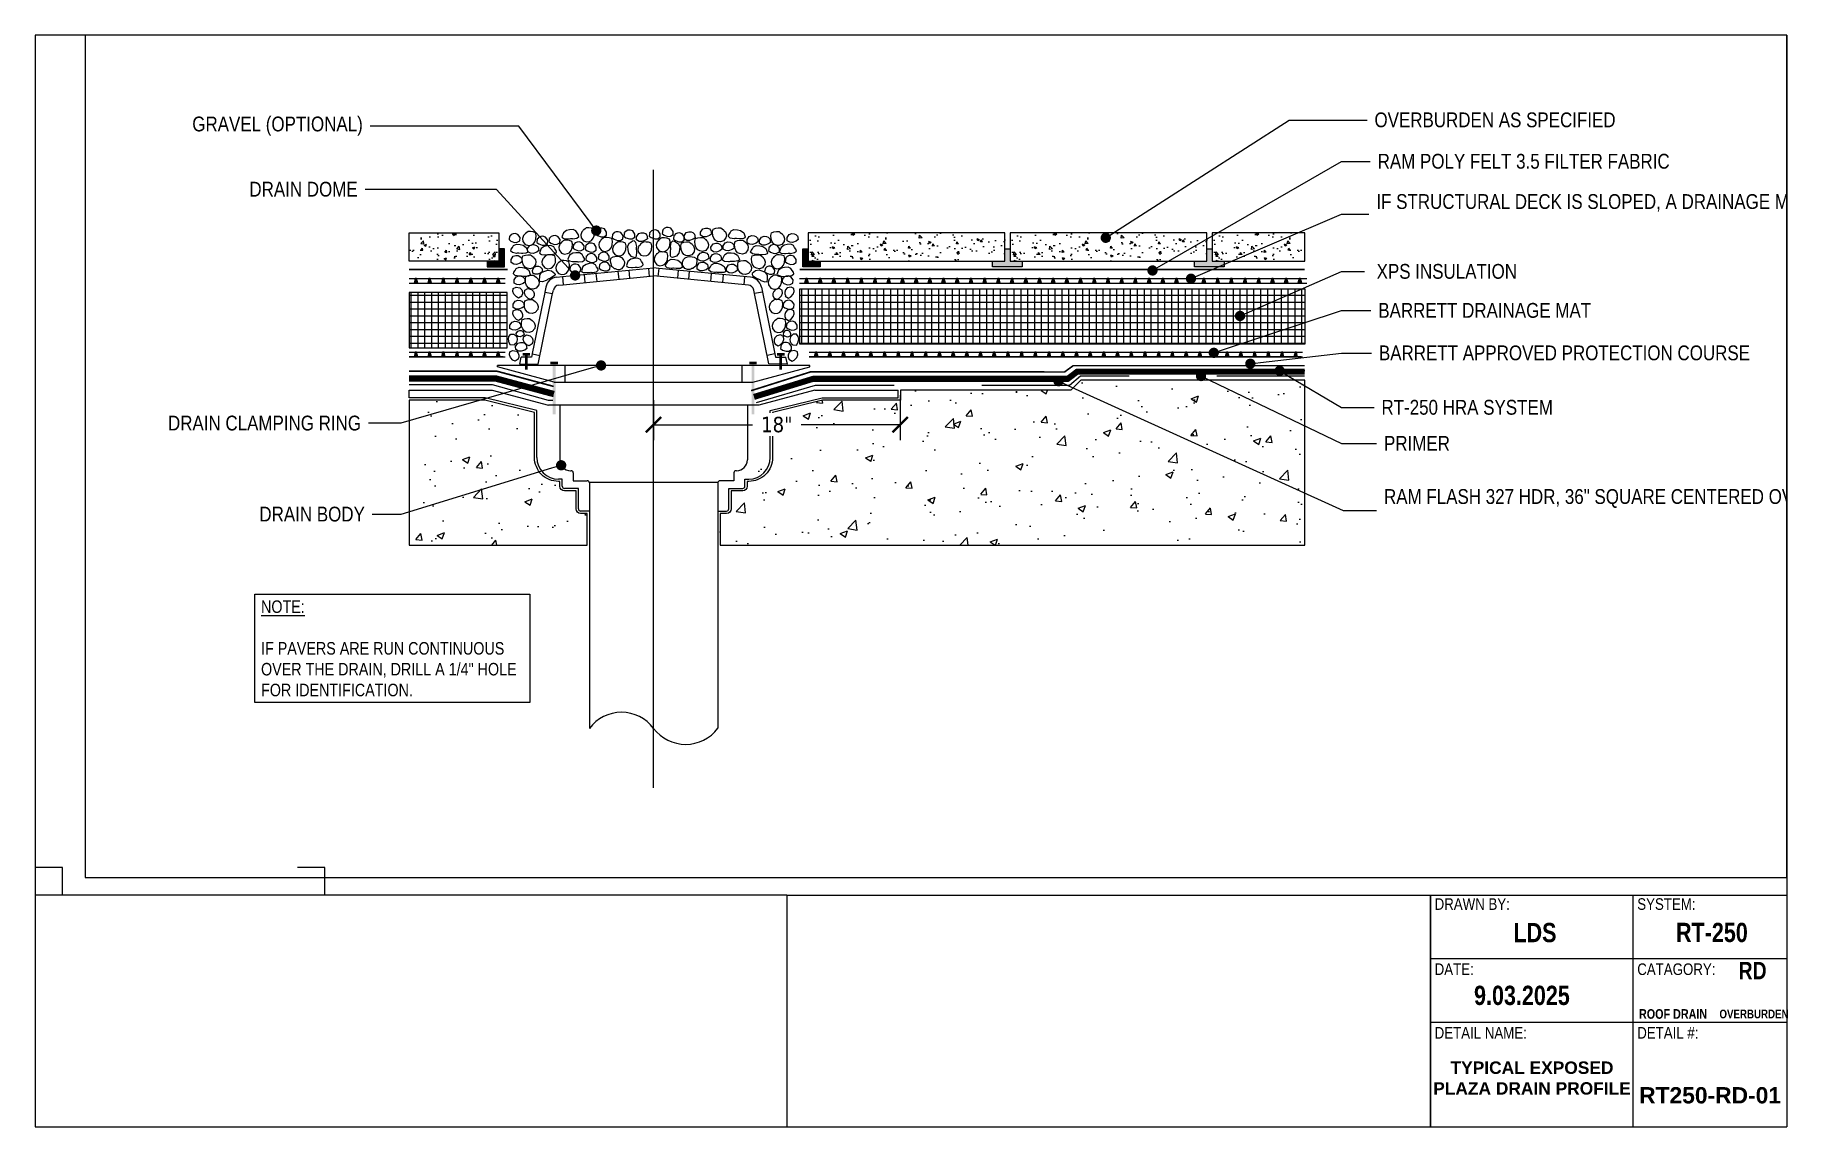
# Paper-space layout '11x17' of a CAD drawing. Header units: inches. Extents: x 0.6 to 16.6, y 0.6 to 10.6.
# The model-space entities are those that its viewports show. They can reach past a viewport. Long polylines and large blocks are cut down to what shows.
import ezdxf
from ezdxf import colors
from ezdxf.entities.mleader import LeaderData, LeaderLine
from ezdxf.math import Vec2, Vec3

# ---------------------------------------------------------------- set-up
doc = ezdxf.new("R2010")
doc.units = ezdxf.units.IN
doc.header["$MEASUREMENT"] = 0
for name, pattern in [('CENTERX2', [24, 15, -3, 3, -3]), ('Dash', [0.25, 0.125, -0.125]), ('Dashed - Dense', [0.8, 0.5, -0.3]), ('DASHED2', [0.1875, 0.125, -0.0625])]:
    doc.linetypes.add(name, pattern=pattern)
for name, color, linetype, lineweight in [('Drainage Mat', 191, 'Continuous', 0), ('Others', 190, 'Continuous', 0), ('RAM HDR 327', 63, 'Continuous', 0), ('Ram Mastic', 191, 'Continuous', 0), ('RAM POLY FELT 3.5 FILTER FABRIC.', 4, 'Dash', 0), ('RT-250 HRA SYSTEM LIQUID', 241, 'Continuous', 0), ('RT-250 HRA SYSTEM MESH', 3, 'Continuous', 0), ('Text', 20, 'Continuous', 0), ('Title Block Text', 20, 'Continuous', 0)]:
    doc.layers.add(name, color=color, linetype=linetype, lineweight=lineweight)
doc.layers.add('G - Drawings.2D_Pen_No__11', color=7, linetype='Continuous', lineweight=0, true_color=0x4a4a4a)
doc.layers.add('Protection Course', color=7, linetype='Dashed - Dense', lineweight=0, true_color=0x216123)
for name, color, linetype in [('Insulation Border', 8, 'Continuous'), ('Insulation Foam', 9, 'Continuous'), ('Primer', 32, 'DASHED2'), ('SELF ADHERING BUTYL FLASHING TAPE', 10, 'Continuous'), ('Title Block Lines', 7, 'Continuous')]:
    doc.layers.add(name, color=color, linetype=linetype)
doc.styles.add('Annotative', font='tahoma.ttf')
doc.styles.add('GENERATED_STYLE_1', font='')
doc.styles.add('GENERATED_STYLE_6', font='')
doc.styles.add('GENERATED_STYLE_8', font='', dxfattribs={"width": 0.8})
doc.styles.get("Standard").update_dxf_attribs({"font": ''})
doc.styles.get('GENERATED_STYLE_1').set_extended_font_data('Arial Narrow')
doc.styles.get('GENERATED_STYLE_6').set_extended_font_data('Arial Narrow', bold=True)
doc.styles.get('GENERATED_STYLE_8').set_extended_font_data('Arial Narrow', bold=True)
doc.styles.get('Standard').set_extended_font_data('Arial Narrow')
doc.dimstyles.new('Annotative', dxfattribs={"dimscale": 0, "dimtxt": 0.09375, "dimasz": 0.09375, "dimexe": 0.09375, "dimexo": 0.09375, "dimgap": 0.0625, "dimtad": 0, "dimtih": 1, "dimtoh": 1, "dimlfac": -1, "dimzin": 3, "dimdsep": 46, "dimlunit": 4, "dimtxsty": 'Annotative', "dimblk": 'ARCHTICK', "dimcen": 0.09, "dimclrd": 256, "dimclre": 256, "dimclrt": 256, "dimadec": 0, "dimazin": 2, "dimtfac": 1, "dimtix": 1, "dimtofl": 0, "dimtmove": 1, "dimatfit": 1, "dimldrblk": 'CLOSEDBLANK', "dimfxl": 1, "dimtfill": 1, "dimtolj": 1, "dimtzin": 0, "dimarcsym": 0})
pattern_1 = [(0, (-715.94605, 13.34545), (0, 0.5), []), (90, (-715.94605, 13.34545), (-0.5, 3e-17), [])]

psp = doc.layouts.new('11x17')

# ---------------------------------------------------------------- texts
at = {"layer": 'Title Block Text', "linetype": 'Continuous'}
for s, insert, char_height, attachment_point, style in [('\\A1;\\pxqc;{\\fArial|b1|i0|c0|p34;LDS}', (14.259, 2.289), 0.17569, 8, 'GENERATED_STYLE_8'), ('\\A1;\\pxqc;{\\fArial|b1|i0|c0|p34;RT-250}', (15.873, 2.29), 0.17569, 8, 'GENERATED_STYLE_8'), ('\\A1;\\pxqc;{\\fArial|b1|i0|c0|p34;RD}', (16.244, 1.953), 0.15872, 8, 'GENERATED_STYLE_8'), ('\\A1;{\\fArial|b1|i0|c0|p34;9.03.2025}', (14.14, 1.716), 0.17569, 8, 'GENERATED_STYLE_8'), ('\\A1;\\pxqc;{\\fArial|b1|i0|c0|p34;ROOF DRAIN}', (15.519, 1.592), 0.08785, 8, 'GENERATED_STYLE_8'), ('\\A1;\\pxqc;{\\fArial|b1|i0|c0|p34;OVERBURDEN}', (16.257, 1.596), 0.07936, 8, 'GENERATED_STYLE_8'), ('\\A1;\\pxql;{\\fArial|b1|i0|c0|p34;RT250-RD-01}', (15.209, 0.819), 0.14889, 7, 'GENERATED_STYLE_6')]:
    psp.add_mtext(s, dxfattribs=dict(at, insert=insert, char_height=char_height, attachment_point=attachment_point, style=style))
at = {"layer": 'Title Block Text', "linetype": 'Continuous', "insert": (14.232, 1.204), "char_height": 0.11329, "width": 1.86694, "attachment_point": 2, "style": 'GENERATED_STYLE_6'}
psp.add_mtext('\\A1;{\\fArial|b1|i0|c0|p34;TYPICAL EXPOSED PLAZA DRAIN PROFILE}', dxfattribs=at)

msp = doc.modelspace()

# ---------------------------------------------------------------- texts
at = {"layer": 'Text', "linetype": 'Continuous', "insert": (-10.4019, 7.0785), "char_height": 0.9116029, "width": 19.147699, "attachment_point": 7, "style": 'GENERATED_STYLE_1', "bg_fill": 16, "box_fill_scale": 1.5, "bg_fill_color": 256, "bg_fill_transparency": 0}
msp.add_mtext('\\A1;{\\pql;\\fArial Narrow|b0|i0|c0|p0;\\L\\W1.000000;\\LNOTE:\\P\\pql;\\fArial Narrow|b0|i0|c0|p0;\\W1.000000;\\P\\pql;\\fArial Narrow|b0|i0|c0|p0;\\l\\W1.000000;\\lIF PAVERS ARE RUN CONTINUOUS OVER THE DRAIN, DRILL A 1/4" HOLE FOR IDENTIFICATION.\\P\\pql;\\fArial Narrow|b0|i0|c0|p0;\\l\\H1.144870x;\\W1.000000;\\l}', dxfattribs=at)

# ---------------------------------------------------------------- blocks, each defined once
blk = doc.blocks.new('Barrett Title Block LDS')
h = blk.add_hatch()
h.set_pattern_fill('HONEY', color=160, scale=2)
h.set_pattern_definition([(0, (-14.79494, -0.4674), (0.375, 0.2165064), [0.25, -0.5]), (120, (-14.79494, -0.4674), (-0.375, 0.2165064), [0.25, -0.5]), (60, (-14.79494, -0.4674), (8e-17, 0.4330127), [-0.5, 0.25])])
h.paths.add_polyline_path([(7.134, 2.152), (7.147, 2.152), (7.147, 2.143), (7.134, 2.143)])
at = {"layer": 'Ram Mastic'}
h = blk.add_hatch(dxfattribs=at)
h.set_pattern_fill('HONEY', color=256, scale=1.714998)
h.set_pattern_definition([(0, (-13.46107, 1.3637), (0.3215622, 0.185654), [0.214375, -0.4287496]), (120, (-13.46107, 1.3637), (-0.3215622, 0.185654), [0.214375, -0.4287496]), (60, (-13.46107, 1.3637), (7e-17, 0.371308), [-0.4287496, 0.214375])])
h.paths.add_polyline_path([(3.733, 2.342), (3.773, 2.342), (3.773, 2.31), (3.733, 2.31)])
h = blk.add_hatch(dxfattribs=at)
h.set_pattern_fill('HONEY', color=256, scale=1.714998)
h.set_pattern_definition([(0, (-13.63047, 0.7278), (0.3215622, 0.185654), [0.214375, -0.4287496]), (120, (-13.63047, 0.7278), (-0.3215622, 0.185654), [0.214375, -0.4287496]), (60, (-13.63047, 0.7278), (7e-17, 0.371308), [-0.4287496, 0.214375])])
h.paths.add_polyline_path([(3.458, 0.971), (3.498, 0.971), (3.498, 0.916), (3.458, 0.916)])
at = {"layer": 'SELF ADHERING BUTYL FLASHING TAPE', "linetype": 'Continuous'}
h = blk.add_hatch(dxfattribs=at)
h.set_pattern_fill('ANSI31', color=30)
h.set_pattern_definition([(45, (0.74292, 1.41906), (-0.0883883, 0.0883883), [])])
h.paths.add_polyline_path([(6.83, 1.08), (6.835, 1.068), (6.838, 1.057), (6.86, 1.066), (6.858, 1.074), (6.853, 1.086), (6.847, 1.099), (6.838, 1.106), (6.818, 1.099), (6.824, 1.093)])
h = blk.add_hatch(dxfattribs=at)
h.set_pattern_fill('ANSI31', color=30)
h.set_pattern_definition([(45, (0.74292, 1.26022), (-0.0883883, 0.0883883), [])])
h.paths.add_polyline_path([(6.83, 0.921), (6.835, 0.909), (6.838, 0.898), (6.86, 0.908), (6.858, 0.915), (6.853, 0.927), (6.847, 0.94), (6.838, 0.947), (6.818, 0.94), (6.824, 0.934)])
at = {"layer": 'Title Block Lines', "linetype": 'Continuous'}
for p, q in [((16.489, 10.488), (0.51, 10.488)), ((0.51, 10.488), (0.51, 0.533)), ((7.367, 2.647), (16.489, 2.647)), ((13.238, 0.533), (13.238, 2.647)), ((15.086, 0.533), (15.086, 2.647)), ((0.51, 0.533), (16.489, 0.533)), ((3.948, 0.533), (13.903, 0.533))]:
    blk.add_line(p, q, dxfattribs=at)
at = {"layer": 'Title Block Lines'}
for points in [[(16.489, 10.488), (16.489, 0.533)], [(7.367, 2.647), (0.51, 2.647)], [(7.367, 2.647), (7.367, 0.533)], [(13.238, 2.647), (13.238, 0.533)], [(16.489, 2.287), (16.489, 1.41)], [(16.489, 2.287), (16.489, 0.533)], [(16.489, 2.066), (13.238, 2.066)], [(16.489, 1.486), (13.238, 1.486)]]:
    blk.add_lwpolyline(points, dxfattribs=at)
at = {"layer": 'Title Block Lines', "linetype": 'Continuous', "char_height": 0.10572, "attachment_point": 1, "style": 'GENERATED_STYLE_1'}
for s, insert in [('\\A1;\\pxql;DRAWN BY:', (13.276, 2.618)), ('\\A1;\\pxql;SYSTEM:', (15.124, 2.618)), ('\\A1;\\pxql;DATE:', (13.276, 2.024)), ('\\A1;\\pxql;CATAGORY:', (15.124, 2.024)), ('\\A1;\\pxql;DETAIL NAME:', (13.276, 1.444)), ('\\A1;\\pxql;DETAIL #:', (15.124, 1.444))]:
    blk.add_mtext(s, dxfattribs=dict(at, insert=insert))
blk = doc.blocks.new('*U16')
at = {"layer": 'Drainage Mat'}
h = blk.add_hatch(color=256, dxfattribs=at)
h.dxf.hatch_style = 1
h.paths.add_polyline_path([(0.5, 0.34), (0.45, 0.34), (0.36, 0), (0.5, 0), (0.64, 0), (0.55, 0.34)])
at = {"layer": 'Drainage Mat', "linetype": 'Continuous'}
for points in [[(0, 0.34), (1, 0.34)], [(0, 0), (1, 0)]]:
    blk.add_lwpolyline(points, dxfattribs=at)
blk.add_lwpolyline([(0.5, 0.34), (0.45, 0.34), (0.36, 0), (0.5, 0), (0.64, 0), (0.55, 0.34)], close=True, dxfattribs=at)
blk = doc.blocks.new('*U17')
at = {"layer": 'Drainage Mat', "color": 0, "linetype": 'ByBlock', "lineweight": -2, "transparency": 16777216}
for p in [(0.4, 37.21), (1.4, 37.21), (2.4, 37.21), (3.4, 37.21), (4.4, 37.21), (5.4, 37.21), (6.4, 37.21)]:
    blk.add_blockref('*U16', p, dxfattribs=at)
blk = doc.blocks.new('*U18')
at = {"layer": 'Drainage Mat'}
h = blk.add_hatch(color=256, dxfattribs=at)
h.dxf.hatch_style = 1
h.paths.add_polyline_path([(0.5, 0.34), (0.45, 0.34), (0.36, 0), (0.5, 0), (0.64, 0), (0.55, 0.34)])
at = {"layer": 'Drainage Mat', "linetype": 'Continuous'}
for points in [[(0, 0.34), (1, 0.34)], [(0, 0), (1, 0)]]:
    blk.add_lwpolyline(points, dxfattribs=at)
blk.add_lwpolyline([(0.5, 0.34), (0.45, 0.34), (0.36, 0), (0.5, 0), (0.64, 0), (0.55, 0.34)], close=True, dxfattribs=at)
blk = doc.blocks.new('*U19')
at = {"layer": 'Drainage Mat', "color": 0, "linetype": 'ByBlock', "lineweight": -2, "transparency": 16777216}
for p in [(28.9, 37.21), (29.9, 37.21), (30.9, 37.21), (31.9, 37.21), (32.9, 37.21), (33.9, 37.21), (34.9, 37.21), (35.9, 37.21), (36.9, 37.21), (37.9, 37.21), (38.9, 37.21), (39.9, 37.21), (40.9, 37.21), (41.9, 37.21), (42.9, 37.21), (43.9, 37.21), (44.9, 37.21), (45.9, 37.21), (46.9, 37.21), (47.9, 37.21), (48.9, 37.21), (49.9, 37.21), (50.9, 37.21), (51.9, 37.21), (52.9, 37.21), (53.9, 37.21), (54.9, 37.21), (55.9, 37.21), (56.9, 37.21), (57.9, 37.21), (58.9, 37.21), (59.9, 37.21), (60.9, 37.21), (61.9, 37.21), (62.9, 37.21), (63.9, 37.21), (64.9, 37.21)]:
    blk.add_blockref('*U18', p, dxfattribs=at)
blk = doc.blocks.new('*U20')
at = {"layer": 'Drainage Mat'}
h = blk.add_hatch(color=256, dxfattribs=at)
h.dxf.hatch_style = 1
h.paths.add_polyline_path([(0.5, 0.34), (0.45, 0.34), (0.36, 0), (0.5, 0), (0.64, 0), (0.55, 0.34)])
at = {"layer": 'Drainage Mat', "linetype": 'Continuous'}
for points in [[(0, 0.34), (1, 0.34)], [(0, 0), (1, 0)]]:
    blk.add_lwpolyline(points, dxfattribs=at)
blk.add_lwpolyline([(0.5, 0.34), (0.45, 0.34), (0.36, 0), (0.5, 0), (0.64, 0), (0.55, 0.34)], close=True, dxfattribs=at)
blk = doc.blocks.new('*U21')
at = {"layer": 'Drainage Mat', "color": 0, "linetype": 'ByBlock', "lineweight": -2, "transparency": 16777216}
for p in [(0.4, 31.84), (1.4, 31.84), (2.4, 31.84), (3.4, 31.84), (4.4, 31.84), (5.4, 31.84), (6.4, 31.84)]:
    blk.add_blockref('*U20', p, dxfattribs=at)
blk = doc.blocks.new('*U22')
at = {"layer": 'Drainage Mat'}
h = blk.add_hatch(color=256, dxfattribs=at)
h.dxf.hatch_style = 1
h.paths.add_polyline_path([(0.5, 0.34), (0.45, 0.34), (0.36, 0), (0.5, 0), (0.64, 0), (0.55, 0.34)])
at = {"layer": 'Drainage Mat', "linetype": 'Continuous'}
for points in [[(0, 0.34), (1, 0.34)], [(0, 0), (1, 0)]]:
    blk.add_lwpolyline(points, dxfattribs=at)
blk.add_lwpolyline([(0.5, 0.34), (0.45, 0.34), (0.36, 0), (0.5, 0), (0.64, 0), (0.55, 0.34)], close=True, dxfattribs=at)
blk = doc.blocks.new('*U23')
at = {"layer": 'Drainage Mat', "color": 0, "linetype": 'ByBlock', "lineweight": -2, "transparency": 16777216}
for p in [(29.6, 31.84), (30.6, 31.84), (31.6, 31.84), (32.6, 31.84), (33.6, 31.84), (34.6, 31.84), (35.6, 31.84), (36.6, 31.84), (37.6, 31.84), (38.6, 31.84), (39.6, 31.84), (40.6, 31.84), (41.6, 31.84), (42.6, 31.84), (43.6, 31.84), (44.6, 31.84), (45.6, 31.84), (46.6, 31.84), (47.6, 31.84), (48.6, 31.84), (49.6, 31.84), (50.6, 31.84), (51.6, 31.84), (52.6, 31.84), (53.6, 31.84), (54.6, 31.84), (55.6, 31.84), (56.6, 31.84), (57.6, 31.84), (58.6, 31.84), (59.6, 31.84), (60.6, 31.84), (61.6, 31.84), (62.6, 31.84), (63.6, 31.84), (64.6, 31.84)]:
    blk.add_blockref('*U22', p, dxfattribs=at)
blk = doc.blocks.new('_Dot')
at = {"color": 0, "linetype": 'ByBlock', "lineweight": -2}
blk.add_line((-0.5, 0), (-1, 0), dxfattribs=at)
at = {"color": 0, "linetype": 'ByBlock', "const_width": 0.5}
blk.add_lwpolyline([(-0.25, 0, 1), (0.25, 0, 1)], format="xyb", close=True, dxfattribs=at)
blk = doc.blocks.new('_ArchTick')
at = {"color": 0, "linetype": 'ByBlock', "const_width": 0.15}
blk.add_lwpolyline([(-0.5, -0.5), (0.5, 0.5)], dxfattribs=at)
blk = doc.blocks.new('*D24')
at = {"layer": 'Defpoints', "color": 0, "transparency": 16777216}
for p in [(18.24, 29.82), (36.23, 30.18), (36.23, 26.9)]:
    blk.add_point(p, dxfattribs=at)
at = {"layer": 'Text', "lineweight": -2, "transparency": 16777216}
for p, q in [((18.24, 28.69), (18.24, 25.78)), ((36.23, 29.06), (36.23, 25.78)), ((18.24, 26.9), (25.46, 26.9)), ((36.23, 26.9), (29.01, 26.9))]:
    blk.add_line(p, q, dxfattribs=at)
at = {"layer": 'Text', "lineweight": -2, "transparency": 16777216, "xscale": 1.125, "yscale": 1.125, "zscale": 1.125, "rotation": 180}
blk.add_blockref('_ArchTick', (18.24, 26.9), dxfattribs=at)
at = {"layer": 'Text', "lineweight": -2, "transparency": 16777216, "xscale": 1.125, "yscale": 1.125, "zscale": 1.125}
blk.add_blockref('_ArchTick', (36.23, 26.9), dxfattribs=at)
at = {"layer": 'Text', "transparency": 16777216, "insert": (27.23, 26.9), "char_height": 1.125, "attachment_point": 5, "style": 'Annotative', "bg_fill": 3, "box_fill_scale": 1.25, "bg_fill_color": 256, "bg_fill_true_color": 13158600, "bg_fill_transparency": 0}
blk.add_mtext('\\A1;18"', dxfattribs=at)
blk = doc.blocks.new('_ClosedBlank')
at = {"color": 0, "linetype": 'ByBlock', "lineweight": -2}
for p, q in [((-1, 0.2), (0, 0)), ((-1, 0.2), (-1, -0.2)), ((0, 0), (-1, -0.2))]:
    blk.add_line(p, q, dxfattribs=at)

# ---------------------------------------------------------------- hatches: boundary and pattern name
at = {"layer": 'Insulation Foam'}
h = msp.add_hatch(dxfattribs=at)
h.set_pattern_fill('NET', color=256, scale=4)
h.set_pattern_definition(pattern_1)
h.paths.add_polyline_path([(7.5556, 36.5442), (0.3954, 36.5442), (0.3954, 32.5008), (7.5556, 32.5008)])
h = msp.add_hatch(dxfattribs=at)
h.set_pattern_fill('NET', color=256, scale=4)
h.set_pattern_definition(pattern_1)
h.paths.add_polyline_path([(28.9256, 36.8037), (28.9256, 32.7603), (65.7527, 32.7603), (65.7527, 36.8037)])
at = {"layer": 'Others'}
h = msp.add_hatch(dxfattribs=at)
h.set_pattern_fill('CONCRETE___STRUCTURAL_0002', color=256, style=0, pattern_type=2)
h.set_pattern_definition([(50, (1.2588, 39.63), (-1.75746, 0.15376), [0.18377, -2.02145]), (355, (1.2588, 39.63), (-0.34, 1.84306), [0.147, -1.61716]), (100.45, (1.4053, 39.6172), (1.4175, 1.6893), [0.1562, -1.71797]), (46.184, (1.2588, 40.12), (-2.615, 0.4056), [0.27565, -3.0322]), (96.636, (1.4768, 40.0862), (2.2902, 2.3868), [0.2343, -2.57696]), (351.184, (1.2588, 40.12), (2.2902, 2.3868), [0.2205, -2.42574]), (21, (1.5039, 39.9975), (-1.46257, 0.9865), [0.18377, -2.02145]), (326, (1.5039, 39.9975), (0.5962, 1.7768), [0.147, -1.61716]), (71.45, (1.6258, 39.9153), (2.05875, 0.7903), [0.1562, -1.71797]), (37.5, (1.25884, 39.63), (0.029795, 0.81567), [0, -1.59756, 0, -1.641665, 0, -1.62329]), (7.5, (1.25884, 39.63), (0.64459, 0.9664), [0, -0.93599, 0, -1.56081, 0, -0.61869]), (327.5, (0.71244, 39.63), (-1.307996, 0.055265), [0, -0.61256, 0, -1.91119, 0, -2.536]), (317.5, (0.4674, 39.63), (1.42895, 0.24528), [0, -0.79633, 0, -1.26923, 0, -1.80093])])
h.paths.add_polyline_path([(0.3954, 40.8985), (6.948, 40.8985), (6.948, 38.8208), (0.3954, 38.8208)])
for points in [[(7.3554, 39.7285), (6.948, 39.7285), (6.948, 38.8208), (6.0911, 38.8208), (6.0911, 38.407), (7.3554, 38.407)], [(29.1258, 39.7285), (29.5333, 39.7285), (29.5333, 38.8208), (30.3902, 38.8208), (30.3902, 38.407), (29.1258, 38.407)], [(45.1305, 38.8208), (45.1305, 38.407), (42.9643, 38.407), (42.9643, 38.8208), (43.8662, 38.8208), (43.8662, 39.7285), (44.2736, 39.7285), (44.2736, 38.8208)], [(59.8708, 38.8208), (59.8708, 38.407), (57.7046, 38.407), (57.7046, 38.8208), (58.6065, 38.8208), (58.6065, 39.7285), (59.0139, 39.7285), (59.0139, 38.8208)]]:
    msp.add_hatch(color=256, dxfattribs=at).paths.add_polyline_path(points)
h = msp.add_hatch(dxfattribs=at)
h.set_pattern_fill('CONCRETE___STRUCTURAL_0002', color=256, style=0, pattern_type=2)
h.set_pattern_definition([(130, (35.2224, 39.63), (1.75746, 0.15376), [0.18377, -2.02145]), (185, (35.2224, 39.63), (0.33997, 1.84306), [0.147, -1.61716]), (79.549, (35.076, 39.6172), (-1.4175, 1.6893), [0.15618, -1.71797]), (133.816, (35.2224, 40.12), (2.615, 0.40556), [0.27565, -3.0322]), (83.364, (35.0045, 40.0862), (-2.29015, 2.3868), [0.23427, -2.57696]), (188.816, (35.2224, 40.12), (-2.29015, 2.3868), [0.2205, -2.42574]), (159, (34.9774, 39.9975), (1.46257, 0.98652), [0.18377, -2.02145]), (214, (34.9774, 39.9975), (-0.5962, 1.7768), [0.147, -1.61716]), (108.549, (34.8555, 39.9153), (-2.05875, 0.79028), [0.15618, -1.71797]), (142.5, (35.22243, 39.63), (-0.029795, 0.81567), [0, -1.59756, 0, -1.641665, 0, -1.62329]), (172.5, (35.2224, 39.63), (-0.644585, 0.96641), [0, -0.935994, 0, -1.56081, 0, -0.61869]), (212.5, (35.76884, 39.63), (1.307996, 0.055265), [0, -0.61256, 0, -1.91119, 0, -2.536005]), (222.5, (36.0139, 39.63), (-1.42895, 0.24528), [0, -0.79633, 0, -1.26923, 0, -1.80093])])
h.paths.add_polyline_path([(43.8662, 40.8985), (29.5333, 40.8985), (29.5333, 38.8208), (43.8662, 38.8208)])
h = msp.add_hatch(dxfattribs=at)
h.set_pattern_fill('CONCRETE___STRUCTURAL_0002', color=256, style=0, pattern_type=2)
h.set_pattern_definition([(130, (49.9628, 39.63), (1.75746, 0.15376), [0.18377, -2.02145]), (185, (49.9628, 39.63), (0.33997, 1.84306), [0.147, -1.61716]), (79.549, (49.8163, 39.6172), (-1.4175, 1.6893), [0.15618, -1.71797]), (133.816, (49.9628, 40.12), (2.615, 0.40556), [0.27565, -3.0322]), (83.364, (49.7448, 40.0862), (-2.29015, 2.3868), [0.23427, -2.57696]), (188.816, (49.9628, 40.12), (-2.29015, 2.3868), [0.2205, -2.42574]), (159, (49.7177, 39.9975), (1.46257, 0.98652), [0.18377, -2.02145]), (214, (49.7177, 39.9975), (-0.5962, 1.7768), [0.147, -1.61716]), (108.549, (49.5959, 39.9153), (-2.05875, 0.79028), [0.15618, -1.71797]), (142.5, (49.96276, 39.63), (-0.029795, 0.81567), [0, -1.59756, 0, -1.641665, 0, -1.62329]), (172.5, (49.96276, 39.63), (-0.644585, 0.96641), [0, -0.935994, 0, -1.56081, 0, -0.61869]), (212.5, (50.50916, 39.63), (1.307996, 0.055265), [0, -0.61256, 0, -1.91119, 0, -2.536005]), (222.5, (50.7542, 39.63), (-1.42895, 0.24528), [0, -0.79633, 0, -1.26923, 0, -1.80093])])
h.paths.add_polyline_path([(58.6065, 40.8985), (44.2736, 40.8985), (44.2736, 38.8208), (58.6065, 38.8208)])
h = msp.add_hatch(dxfattribs=at)
h.set_pattern_fill('CONCRETE___STRUCTURAL_0002', color=256, style=0, pattern_type=2)
h.set_pattern_definition([(130, (64.7031, 39.63), (1.75746, 0.15376), [0.18377, -2.02145]), (185, (64.703, 39.63), (0.34, 1.84306), [0.147, -1.61716]), (79.55, (64.5566, 39.6172), (-1.4175, 1.6893), [0.1562, -1.71797]), (133.816, (64.703, 40.12), (2.615, 0.4056), [0.27565, -3.0322]), (83.364, (64.4852, 40.0862), (-2.2902, 2.3868), [0.2343, -2.57696]), (188.816, (64.703, 40.12), (-2.2902, 2.3868), [0.2205, -2.42574]), (159, (64.458, 39.9975), (1.46257, 0.9865), [0.18377, -2.02145]), (214, (64.458, 39.9975), (-0.5962, 1.7768), [0.147, -1.61716]), (108.55, (64.3362, 39.9153), (-2.05875, 0.7903), [0.1562, -1.71797]), (142.5, (64.7031, 39.63), (-0.029795, 0.81567), [0, -1.59756, 0, -1.641665, 0, -1.62329]), (172.5, (64.7031, 39.63), (-0.64459, 0.9664), [0, -0.93599, 0, -1.56081, 0, -0.61869]), (212.5, (65.2495, 39.63), (1.307996, 0.055265), [0, -0.61256, 0, -1.91119, 0, -2.536]), (222.5, (65.4945, 39.63), (-1.42895, 0.24528), [0, -0.79633, 0, -1.26923, 0, -1.80093])])
h.paths.add_polyline_path([(65.7527, 40.8985), (59.0139, 40.8985), (59.0139, 38.8208), (65.7527, 38.8208)])
at = {"layer": 'Others', "linetype": 'Continuous'}
for points in [[(8.6867, 32.1395), (8.6867, 31.9425), (9.235, 31.9425), (9.235, 32.1395)], [(27.7946, 32.1395), (27.2463, 32.1395), (27.2463, 31.9425), (27.7946, 31.9425)], [(9.0563, 31.9291), (8.8593, 31.9291), (8.8593, 30.9204), (9.0563, 30.9204)], [(10.7146, 31.5074), (10.7146, 31.3104), (11.2629, 31.3104), (11.2629, 31.5074)], [(11.0842, 31.2969), (10.8872, 31.2969), (10.8872, 27.6523), (11.0842, 27.6523)], [(25.7667, 31.5074), (25.2184, 31.5074), (25.2184, 31.3104), (25.7667, 31.3104)], [(25.3971, 31.3104), (25.3971, 27.6523), (25.5941, 27.6523), (25.5941, 31.3104)], [(27.425, 31.9291), (27.425, 30.9204), (27.622, 30.9204), (27.622, 31.9291)]]:
    msp.add_hatch(color=256, dxfattribs=at).paths.add_polyline_path(points)
at = {"layer": 'Others'}
h = msp.add_hatch(dxfattribs=at)
h.set_pattern_fill('CONCRETE___STRUCTURAL_0002', color=256, style=0, pattern_type=2)
h.set_pattern_definition([(50, (-167.875, 23.269), (-5.46552, 0.47817), [0.5715, -6.2865]), (355, (-167.875, 23.269), (-1.05729, 5.7317), [0.4572, -5.0292]), (100.4514, (-167.4194, 23.229), (4.40824, 5.25353), [0.4857, -5.3427]), (46.1842, (-167.875, 24.793), (-8.13238, 1.26125), [0.85725, -9.42975]), (96.6356, (-167.197, 24.688), (7.12213, 7.42278), [0.72855, -8.01405]), (351.184, (-167.875, 24.793), (7.12212, 7.42278), [0.6858, -7.5438]), (21, (-167.113, 24.412), (-4.54843, 3.06796), [0.5715, -6.2865]), (326, (-167.113, 24.412), (1.85406, 5.52564), [0.4572, -5.0292]), (71.4514, (-166.734, 24.156), (6.4025, 2.45768), [0.4857, -5.3427]), (37.5, (-167.8749, 23.2689), (0.092658, 2.536651), [0, -4.96824, 0, -5.1054, 0, -5.04825]), (7.5, (-167.875, 23.2689), (2.00459, 3.005417), [0, -2.91084, 0, -4.85394, 0, -1.92405]), (327.5, (-169.5742, 23.2689), (-4.067727, 0.171868), [0, -1.905, 0, -5.9436, 0, -7.8867]), (317.5, (-170.336, 23.269), (4.44388, 0.7628), [0, -2.4765, 0, -3.94716, 0, -5.6007])])
edge = h.paths.add_edge_path()
edge.add_arc((24.7465, 22.4066), 0.3258, 270, 360, ccw=False)
edge.add_line((24.7465, 22.0808), (23.8956, 22.0808))
edge.add_line((23.8956, 22.0808), (23.8956, 20.7574))
edge.add_arc((23.5698, 20.7574), 0.3258, 270, 360, ccw=False)
edge.add_line((23.5698, 20.4317), (23.0947, 20.4317))
edge.add_line((23.0947, 20.4317), (23.0947, 18.1154))
edge.add_line((23.0947, 18.1154), (65.7527, 18.1154))
edge.add_line((65.7527, 18.1154), (65.7527, 30.1501))
edge.add_line((65.7527, 30.1501), (49.4176, 30.1501))
edge.add_line((49.4176, 30.1501), (48.686, 29.4185))
edge.add_line((48.686, 29.4185), (36.2541, 29.4185))
edge.add_line((36.2541, 29.4185), (36.2541, 28.6859))
edge.add_line((36.2541, 28.6859), (30.5597, 28.6859))
edge.add_line((30.5597, 28.6859), (26.9267, 27.7963))
edge.add_line((26.9267, 27.7963), (26.9267, 24.5055))
edge.add_arc((25.1848, 24.503), 1.7419, -90.083378, 0.083378, ccw=False)
edge.add_line((25.1823, 22.7611), (25.0723, 22.7611))
edge.add_line((25.0723, 22.7611), (25.0723, 22.4066))
h = msp.add_hatch(dxfattribs=at)
h.set_pattern_fill('CONCRETE___STRUCTURAL_0002', color=256, style=0, pattern_type=2)
h.set_pattern_definition([(50, (204.356, 23.269), (-5.46552, 0.47817), [0.5715, -6.2865]), (355, (204.356, 23.269), (-1.05729, 5.7317), [0.4572, -5.0292]), (100.4514, (204.8116, 23.229), (4.40824, 5.25353), [0.4857, -5.3427]), (46.1842, (204.356, 24.793), (-8.13238, 1.26125), [0.85725, -9.42975]), (96.6356, (205.034, 24.688), (7.12213, 7.42278), [0.72855, -8.01405]), (351.184, (204.356, 24.793), (7.12212, 7.4228), [0.6858, -7.5438]), (21, (205.118, 24.412), (-4.54843, 3.06796), [0.5715, -6.2865]), (326, (205.118, 24.412), (1.85406, 5.52564), [0.4572, -5.0292]), (71.4514, (205.497, 24.156), (6.4025, 2.45768), [0.4857, -5.3427]), (37.5, (204.3562, 23.2689), (0.092658, 2.536651), [0, -4.96824, 0, -5.1054, 0, -5.04825]), (7.5, (204.3562, 23.2689), (2.00459, 3.005417), [0, -2.91084, 0, -4.85394, 0, -1.92405]), (327.5, (202.657, 23.2689), (-4.067727, 0.171868), [0, -1.905, 0, -5.9436, 0, -7.8867]), (317.5, (201.895, 23.269), (4.44388, 0.7628), [0, -2.4765, 0, -3.94716, 0, -5.6007])])
edge = h.paths.add_edge_path()
edge.add_line((11.409, 22.4066), (11.409, 22.7611))
edge.add_line((11.409, 22.7611), (11.299, 22.7611))
edge.add_arc((11.2965, 24.503), 1.7419, 179.916622, 270.083378, ccw=False)
edge.add_line((9.5546, 24.5055), (9.5546, 27.7963))
edge.add_line((9.5546, 27.7963), (5.9215, 28.6859))
edge.add_line((5.9215, 28.6859), (0.3954, 28.6859))
edge.add_line((0.3954, 28.6859), (0.3954, 18.1154))
edge.add_line((0.3954, 18.1154), (13.3866, 18.1154))
edge.add_line((13.3866, 18.1154), (13.3866, 20.4317))
edge.add_line((13.3866, 20.4317), (12.9114, 20.4317))
edge.add_arc((12.9114, 20.7574), 0.3258, 180, 270, ccw=False)
edge.add_line((12.5857, 20.7574), (12.5857, 22.0808))
edge.add_line((12.5857, 22.0808), (11.7347, 22.0808))
edge.add_arc((11.7347, 22.4066), 0.3258, 180, 270, ccw=False)

# ---------------------------------------------------------------- linework, layer by layer
at = {"linetype": 'CENTERX2', "lineweight": -3, "ltscale": 0.2}
msp.add_line((18.2406, 0.4094), (18.2406, 45.4928), dxfattribs=at)
at = {"layer": 'Drainage Mat'}
for points in [[(7.2551, 37.2064), (0.3954, 37.2064)], [(65.131, 37.2064), (28.9038, 37.2064)], [(7.2551, 31.843), (0.3954, 31.843)], [(65.4859, 31.843), (29.6029, 31.843)]]:
    msp.add_lwpolyline(points, dxfattribs=at)
at = {"layer": 'G - Drawings.2D_Pen_No__11', "linetype": 'Continuous'}
for p, q in [((0.3954, 28.854), (0.3954, 29.4185)), ((36.0859, 28.854), (36.0859, 29.4185))]:
    msp.add_line(p, q, dxfattribs=at)
at = {"layer": 'Insulation Border'}
for points in [[(7.5556, 36.5442), (0.3954, 36.5442), (0.3954, 32.5008), (7.5556, 32.5008)], [(28.9256, 36.8037), (65.7527, 36.8037), (65.7527, 32.7603), (28.9256, 32.7603)]]:
    msp.add_lwpolyline(points, close=True, dxfattribs=at)
at = {"layer": 'Others', "linetype": 'Continuous'}
for p, q in [((11.171, 37.6577), (11.5963, 37.6987)), ((11.3257, 37.0795), (11.6529, 37.111)), ((11.5963, 37.6987), (18.2406, 38.3385)), ((11.5963, 37.6987), (11.6529, 37.111)), ((11.6529, 37.111), (18.2406, 37.7454)), ((13.1642, 37.8497), (13.2208, 37.262)), ((14.0384, 37.9339), (14.095, 37.3462)), ((15.6398, 38.0881), (15.6964, 37.5004)), ((16.4357, 38.1647), (16.4923, 37.577)), ((17.8624, 38.3021), (17.919, 37.7144)), ((18.6224, 38.3018), (18.2406, 38.3385)), ((25.1556, 37.0795), (18.2406, 37.7454)), ((18.6189, 38.3021), (18.5623, 37.7144)), ((25.3103, 37.6577), (18.634, 38.3006)), ((20.0456, 38.1647), (19.989, 37.577)), ((20.8415, 38.0881), (20.7849, 37.5004)), ((22.4429, 37.9339), (22.3863, 37.3462)), ((23.317, 37.8497), (23.2604, 37.262)), ((24.885, 37.6987), (24.8284, 37.111)), ((10.2939, 36.5409), (9.3869, 32.0828)), ((9.8293, 31.3219), (10.8753, 36.4591)), ((10.3753, 36.9413), (10.2993, 36.5674)), ((10.301, 36.5757), (10.8745, 36.4591)), ((10.8753, 36.4591), (10.9278, 36.7213)), ((26.6504, 31.3296), (25.5535, 36.7213)), ((26.1803, 36.5757), (25.6068, 36.4591)), ((26.1059, 36.9413), (27.1458, 31.8302)), ((9.3844, 32.0708), (9.3355, 31.8302)), ((9.3841, 32.069), (9.9576, 31.9523)), ((27.0972, 32.069), (26.5237, 31.9523)), ((29.6313, 31.2205), (6.85, 31.2205)), ((6.85, 31.1098), (6.85, 31.2205)), ((10.9959, 29.9989), (6.85, 31.1098)), ((8.4776, 31.3219), (8.5811, 31.8302)), ((8.4776, 31.3219), (9.8293, 31.3219)), ((9.3355, 31.8302), (8.5811, 31.8302)), ((11.7858, 29.9989), (11.7858, 31.2205)), ((24.6955, 29.9989), (24.6955, 31.2205)), ((25.4854, 29.9989), (29.6313, 31.1098)), ((28.0036, 31.3219), (26.6504, 31.3296)), ((27.1458, 31.8302), (27.9002, 31.8302)), ((28.0036, 31.3219), (27.9002, 31.8302)), ((29.6313, 31.1098), (29.6313, 31.2205)), ((10.9959, 29.9989), (25.4854, 29.9989)), ((0.3954, 29.4185), (6.4696, 29.4185)), ((5.9418, 28.854), (0.3954, 28.854)), ((9.7227, 27.9283), (5.9418, 28.854)), ((6.4696, 29.4185), (10.5683, 28.3203)), ((25.913, 28.3203), (10.5683, 28.3203)), ((11.3923, 28.3203), (11.3923, 24.3331)), ((25.089, 28.3203), (25.089, 24.3331)), ((30.0116, 29.4185), (25.913, 28.3203)), ((26.7585, 27.9283), (30.5395, 28.854)), ((30.0116, 29.4185), (36.0859, 29.4185)), ((30.5395, 28.854), (36.0859, 28.854)), ((9.7227, 24.5055), (9.7227, 27.9283)), ((26.7585, 24.5055), (26.7585, 27.9283)), ((12.1804, 23.545), (12.2204, 23.545)), ((12.378, 23.3874), (12.378, 22.8044)), ((24.1033, 23.3874), (24.1033, 22.8044)), ((24.3009, 23.545), (24.2609, 23.545)), ((11.5771, 22.9293), (11.299, 22.9293)), ((11.5771, 22.4066), (11.5771, 22.9293)), ((12.7538, 22.2489), (11.7347, 22.2489)), ((12.378, 22.8044), (13.3971, 22.8044)), ((12.7538, 20.7574), (12.7538, 22.2489)), ((13.5376, 22.7182), (22.9437, 22.7182)), ((13.5547, 22.6468), (13.5547, 20.5998)), ((13.5547, 22.6425), (13.5547, 4.7501)), ((22.9266, 22.6468), (22.9266, 4.7544)), ((24.1033, 22.8044), (23.0842, 22.8044)), ((23.7275, 22.2489), (24.7465, 22.2489)), ((23.7275, 20.7574), (23.7275, 22.2489)), ((24.9042, 22.9293), (25.1823, 22.9293)), ((24.9042, 22.4066), (24.9042, 22.9293)), ((13.5547, 20.5998), (12.9114, 20.5998)), ((22.9266, 20.5998), (23.5698, 20.5998))]:
    msp.add_line(p, q, dxfattribs=at)
for points in [[(8.8295, 40.7662), (8.7542, 40.6966), (8.7261, 40.6297), (8.6798, 40.4754), (8.7068, 40.2728), (8.8817, 40.0408), (9.103, 39.9732), (9.3191, 40.0033), (9.4618, 40.0752), (9.5858, 40.2383), (9.6596, 40.4224), (9.6811, 40.7085), (9.6337, 40.9013), (9.4562, 40.9716), (9.2678, 40.9882), (9.1533, 40.9901), (9.0824, 40.9845), (8.9972, 40.9286), (8.8949, 40.8494), (8.8642, 40.8296)], [(12.3592, 40.4605), (12.6482, 40.5135), (12.7838, 40.6337), (12.7535, 40.7574), (12.6576, 40.8908), (12.5779, 41.0283), (12.3719, 41.1377), (12.1087, 41.1115), (11.8865, 41.061), (11.6646, 40.8979), (11.5486, 40.5977), (11.5832, 40.5224), (11.6873, 40.469), (11.9161, 40.4579), (11.9977, 40.4572), (12.1872, 40.4778), (12.2445, 40.4792), (12.3124, 40.4722)], [(13.0784, 41.0295), (13.0031, 40.9599), (12.9751, 40.893), (12.9287, 40.7387), (12.9558, 40.5361), (13.1306, 40.3041), (13.3519, 40.2365), (13.5681, 40.2666), (13.7108, 40.3384), (13.8347, 40.5015), (13.9085, 40.6857), (13.93, 40.9718), (13.8826, 41.1646), (13.7052, 41.2349), (13.5167, 41.2515), (13.4022, 41.2533), (13.3313, 41.2477), (13.2462, 41.1919), (13.1438, 41.1126), (13.1131, 41.0929)], [(14.0515, 41.0721), (14.0096, 40.7985), (14.1518, 40.6866), (14.4132, 40.5956), (14.6132, 40.6067), (14.8064, 40.721), (14.8153, 40.9515), (14.6552, 41.1839), (14.4614, 41.2448), (14.302, 41.2325), (14.1685, 41.1762), (14.0826, 41.0852), (14.0581, 41.0566)], [(15.2546, 40.8045), (15.2127, 40.5309), (15.3549, 40.419), (15.6162, 40.328), (15.8163, 40.3392), (16.0095, 40.4535), (16.0184, 40.6839), (15.8583, 40.9163), (15.6645, 40.9772), (15.5051, 40.9649), (15.3716, 40.9087), (15.2857, 40.8176), (15.2611, 40.789)], [(16.1144, 40.9199), (16.0725, 40.6463), (16.2147, 40.5344), (16.4761, 40.4434), (16.6761, 40.4546), (16.8693, 40.5689), (16.8782, 40.7993), (16.7181, 41.0317), (16.5243, 41.0926), (16.3649, 41.0803), (16.2314, 41.0241), (16.1455, 40.933), (16.121, 40.9044)], [(17.9607, 40.9298), (17.9187, 40.6562), (18.0609, 40.5442), (18.3223, 40.4533), (18.5224, 40.4644), (18.7155, 40.5787), (18.7245, 40.8092), (18.5644, 41.0415), (18.3705, 41.1025), (18.2112, 41.0902), (18.0777, 41.0339), (17.9917, 40.9429), (17.9672, 40.9142)], [(18.9077, 41.1131), (18.8658, 40.8395), (19.008, 40.7276), (19.2694, 40.6366), (19.4694, 40.6478), (19.6626, 40.7621), (19.6715, 40.9925), (19.5114, 41.2249), (19.3176, 41.2858), (19.1582, 41.2735), (19.0247, 41.2173), (18.9388, 41.1262), (18.9143, 41.0976)], [(21.2267, 40.8045), (21.2686, 40.5309), (21.1264, 40.419), (20.865, 40.328), (20.665, 40.3392), (20.4718, 40.4535), (20.4629, 40.6839), (20.623, 40.9163), (20.8168, 40.9772), (20.9762, 40.9649), (21.1097, 40.9087), (21.1956, 40.8176), (21.2201, 40.789)], [(22.4298, 41.0721), (22.4717, 40.7985), (22.3295, 40.6866), (22.0681, 40.5956), (21.8681, 40.6067), (21.6749, 40.721), (21.666, 40.9515), (21.826, 41.1839), (22.0199, 41.2448), (22.1792, 41.2325), (22.3128, 41.1762), (22.3987, 41.0852), (22.4232, 41.0566)], [(23.4029, 41.0295), (23.4782, 40.9599), (23.5062, 40.893), (23.5525, 40.7387), (23.5255, 40.5361), (23.3507, 40.3041), (23.1294, 40.2365), (22.9132, 40.2666), (22.7705, 40.3384), (22.6465, 40.5015), (22.5728, 40.6857), (22.5513, 40.9718), (22.5987, 41.1646), (22.7761, 41.2349), (22.9645, 41.2515), (23.0791, 41.2533), (23.15, 41.2477), (23.2351, 41.1919), (23.3375, 41.1126), (23.3681, 41.0929)], [(24.1221, 40.4605), (23.8331, 40.5135), (23.6975, 40.6337), (23.7277, 40.7574), (23.8237, 40.8908), (23.9034, 41.0283), (24.1094, 41.1377), (24.3726, 41.1115), (24.5947, 41.061), (24.8167, 40.8979), (24.9326, 40.5977), (24.8981, 40.5224), (24.794, 40.469), (24.5652, 40.4579), (24.4836, 40.4572), (24.2941, 40.4778), (24.2367, 40.4792), (24.1689, 40.4722)], [(27.6518, 40.7662), (27.7271, 40.6966), (27.7551, 40.6297), (27.8015, 40.4754), (27.7744, 40.2728), (27.5996, 40.0408), (27.3783, 39.9732), (27.1621, 40.0033), (27.0194, 40.0752), (26.8955, 40.2383), (26.8217, 40.4224), (26.8002, 40.7085), (26.8476, 40.9013), (27.025, 40.9716), (27.2135, 40.9882), (27.328, 40.9901), (27.3989, 40.9845), (27.484, 40.9286), (27.5864, 40.8494), (27.6171, 40.8296)], [(7.7359, 40.6705), (7.6939, 40.3969), (7.8362, 40.285), (8.0975, 40.194), (8.2976, 40.2051), (8.4907, 40.3194), (8.4997, 40.5499), (8.3396, 40.7823), (8.1458, 40.8432), (7.9864, 40.8309), (7.8529, 40.7746), (7.7669, 40.6836), (7.7424, 40.655)], [(8.2463, 39.3936), (7.9573, 39.4466), (7.8217, 39.5668), (7.852, 39.6905), (7.9479, 39.8239), (8.0276, 39.9614), (8.2336, 40.0708), (8.4968, 40.0446), (8.719, 39.9941), (8.9409, 39.831), (9.0569, 39.5308), (9.0223, 39.4555), (8.9182, 39.4021), (8.6894, 39.391), (8.6078, 39.3903), (8.4183, 39.4109), (8.361, 39.4123), (8.2931, 39.4053)], [(9.8139, 39.8659), (9.8558, 39.5922), (9.7136, 39.4803), (9.4522, 39.3894), (9.2522, 39.4005), (9.059, 39.5148), (9.0501, 39.7453), (9.2101, 39.9776), (9.404, 40.0385), (9.5633, 40.0263), (9.6969, 39.97), (9.7828, 39.8789), (9.8073, 39.8503)], [(9.7575, 40.4664), (9.7155, 40.1927), (9.8578, 40.0808), (10.1191, 39.9899), (10.3192, 40.001), (10.5123, 40.1153), (10.5213, 40.3458), (10.3612, 40.5781), (10.1674, 40.639), (10.008, 40.6268), (9.8745, 40.5705), (9.7885, 40.4794), (9.764, 40.4508)], [(10.7336, 39.3015), (11.0227, 39.3545), (11.1582, 39.4747), (11.128, 39.5984), (11.032, 39.7318), (10.9523, 39.8693), (10.7463, 39.9787), (10.4832, 39.9525), (10.261, 39.902), (10.039, 39.7389), (9.9231, 39.4387), (9.9576, 39.3634), (10.0617, 39.31), (10.2906, 39.2989), (10.3721, 39.2982), (10.5616, 39.3188), (10.619, 39.3202), (10.6868, 39.3132)], [(10.6512, 40.5235), (10.6093, 40.2499), (10.7515, 40.1379), (11.0129, 40.047), (11.2129, 40.0581), (11.4061, 40.1724), (11.415, 40.4029), (11.2549, 40.6352), (11.0611, 40.6962), (10.9017, 40.6839), (10.7682, 40.6276), (10.6823, 40.5366), (10.6578, 40.5079)], [(11.4778, 40.1365), (11.4025, 40.067), (11.3744, 40), (11.3281, 39.8458), (11.3551, 39.6432), (11.53, 39.4111), (11.7513, 39.3435), (11.9674, 39.3737), (12.1101, 39.4455), (12.2341, 39.6086), (12.3079, 39.7927), (12.3294, 40.0788), (12.282, 40.2717), (12.1045, 40.342), (11.9161, 40.3585), (11.8016, 40.3604), (11.7307, 40.3548), (11.6455, 40.2989), (11.5432, 40.2197), (11.5125, 40.2)], [(12.4072, 40.0586), (12.3653, 39.7849), (12.5075, 39.673), (12.7689, 39.582), (12.9689, 39.5932), (13.1621, 39.7075), (13.171, 39.938), (13.011, 40.1703), (12.8171, 40.2312), (12.6578, 40.2189), (12.5242, 40.1627), (12.4383, 40.0716), (12.4138, 40.043)], [(13.2939, 39.9698), (13.2519, 39.6962), (13.3942, 39.5843), (13.6555, 39.4933), (13.8556, 39.5045), (14.0487, 39.6188), (14.0577, 39.8492), (13.8976, 40.0816), (13.7038, 40.1425), (13.5444, 40.1302), (13.4109, 40.074), (13.3249, 39.9829), (13.3004, 39.9543)], [(14.3854, 40.3343), (14.3101, 40.2648), (14.2821, 40.1978), (14.2358, 40.0436), (14.2628, 39.8409), (14.4376, 39.6089), (14.6589, 39.5413), (14.8751, 39.5715), (15.0178, 39.6433), (15.1418, 39.8064), (15.2155, 39.9905), (15.2371, 40.2766), (15.1897, 40.4695), (15.0122, 40.5398), (14.8238, 40.5563), (14.7092, 40.5582), (14.6384, 40.5526), (14.5532, 40.4967), (14.4508, 40.4175), (14.4202, 40.3978)], [(15.3943, 40.0101), (15.3191, 39.9406), (15.291, 39.8736), (15.2447, 39.7194), (15.2717, 39.5168), (15.4465, 39.2847), (15.6678, 39.2171), (15.884, 39.2473), (16.0267, 39.3191), (16.1507, 39.4822), (16.2245, 39.6663), (16.246, 39.9524), (16.1986, 40.1453), (16.0211, 40.2156), (15.8327, 40.2321), (15.7181, 40.234), (15.6473, 40.2284), (15.5621, 40.1725), (15.4597, 40.0933), (15.4291, 40.0736)], [(17.0075, 39.8923), (16.9545, 40.1813), (16.8343, 40.3168), (16.7106, 40.2866), (16.5772, 40.1906), (16.4397, 40.111), (16.3303, 39.905), (16.3565, 39.6418), (16.407, 39.4196), (16.5701, 39.1977), (16.8703, 39.0817), (16.9456, 39.1163), (16.999, 39.2203), (17.0101, 39.4492), (17.0108, 39.5308), (16.9902, 39.7203), (16.9888, 39.7776), (16.9958, 39.8455)], [(17.7566, 40.7322), (17.7985, 40.4586), (17.6563, 40.3467), (17.395, 40.2557), (17.1949, 40.2669), (17.0017, 40.3812), (16.9928, 40.6116), (17.1529, 40.844), (17.3467, 40.9049), (17.5061, 40.8926), (17.6396, 40.8364), (17.7255, 40.7453), (17.7501, 40.7167)], [(17.2502, 40.0006), (17.1749, 39.9311), (17.1469, 39.8641), (17.1005, 39.7099), (17.1276, 39.5072), (17.3024, 39.2752), (17.5237, 39.2076), (17.7399, 39.2378), (17.8826, 39.3096), (18.0065, 39.4727), (18.0803, 39.6568), (18.1018, 39.9429), (18.0544, 40.1357), (17.877, 40.206), (17.6885, 40.2226), (17.574, 40.2245), (17.5031, 40.2189), (17.418, 40.163), (17.3156, 40.0838), (17.2849, 40.0641)], [(18.5878, 40.3077), (18.5125, 40.2381), (18.4844, 40.1712), (18.4381, 40.0169), (18.4651, 39.8143), (18.64, 39.5823), (18.8613, 39.5147), (19.0774, 39.5448), (19.2201, 39.6166), (19.3441, 39.7797), (19.4179, 39.9639), (19.4394, 40.25), (19.392, 40.4428), (19.2145, 40.5131), (19.0261, 40.5297), (18.9116, 40.5315), (18.8407, 40.526), (18.7555, 40.4701), (18.6532, 40.3909), (18.6225, 40.3711)], [(19.4738, 39.8923), (19.5268, 40.1813), (19.647, 40.3168), (19.7707, 40.2866), (19.9041, 40.1906), (20.0416, 40.111), (20.151, 39.905), (20.1248, 39.6418), (20.0743, 39.4196), (19.9112, 39.1977), (19.611, 39.0817), (19.5357, 39.1163), (19.4823, 39.2203), (19.4712, 39.4492), (19.4705, 39.5308), (19.4911, 39.7203), (19.4925, 39.7776), (19.4855, 39.8455)], [(19.7282, 40.7092), (19.6863, 40.4356), (19.8285, 40.3237), (20.0899, 40.2327), (20.2899, 40.2439), (20.4831, 40.3582), (20.492, 40.5886), (20.3319, 40.821), (20.1381, 40.8819), (19.9787, 40.8696), (19.8452, 40.8134), (19.7593, 40.7223), (19.7348, 40.6937)], [(21.0869, 40.0101), (21.1622, 39.9406), (21.1903, 39.8736), (21.2366, 39.7194), (21.2096, 39.5168), (21.0347, 39.2847), (20.8134, 39.2171), (20.5973, 39.2473), (20.4546, 39.3191), (20.3306, 39.4822), (20.2568, 39.6663), (20.2353, 39.9524), (20.2827, 40.1453), (20.4602, 40.2156), (20.6486, 40.2321), (20.7631, 40.234), (20.834, 40.2284), (20.9192, 40.1725), (21.0216, 40.0933), (21.0522, 40.0736)], [(22.0959, 40.3343), (22.1711, 40.2648), (22.1992, 40.1978), (22.2455, 40.0436), (22.2185, 39.8409), (22.0437, 39.6089), (21.8224, 39.5413), (21.6062, 39.5715), (21.4635, 39.6433), (21.3395, 39.8064), (21.2657, 39.9905), (21.2442, 40.2766), (21.2916, 40.4695), (21.4691, 40.5398), (21.6575, 40.5563), (21.7721, 40.5582), (21.8429, 40.5526), (21.9281, 40.4967), (22.0305, 40.4175), (22.0611, 40.3978)], [(23.1874, 39.9698), (23.2293, 39.6962), (23.0871, 39.5843), (22.8258, 39.4933), (22.6257, 39.5045), (22.4325, 39.6188), (22.4236, 39.8492), (22.5837, 40.0816), (22.7775, 40.1425), (22.9369, 40.1302), (23.0704, 40.074), (23.1563, 39.9829), (23.1809, 39.9543)], [(24.074, 40.0586), (24.116, 39.7849), (23.9738, 39.673), (23.7124, 39.582), (23.5123, 39.5932), (23.3192, 39.7075), (23.3103, 39.938), (23.4703, 40.1703), (23.6642, 40.2312), (23.8235, 40.2189), (23.957, 40.1627), (24.043, 40.0716), (24.0675, 40.043)], [(25.0035, 40.1365), (25.0788, 40.067), (25.1068, 40), (25.1532, 39.8458), (25.1261, 39.6432), (24.9513, 39.4111), (24.73, 39.3435), (24.5138, 39.3737), (24.3711, 39.4455), (24.2472, 39.6086), (24.1734, 39.7927), (24.1519, 40.0788), (24.1993, 40.2717), (24.3767, 40.342), (24.5652, 40.3585), (24.6797, 40.3604), (24.7506, 40.3548), (24.8357, 40.2989), (24.9381, 40.2197), (24.9688, 40.2)], [(25.8301, 40.5235), (25.872, 40.2499), (25.7298, 40.1379), (25.4684, 40.047), (25.2684, 40.0581), (25.0752, 40.1724), (25.0663, 40.4029), (25.2263, 40.6352), (25.4202, 40.6962), (25.5795, 40.6839), (25.7131, 40.6276), (25.799, 40.5366), (25.8235, 40.5079)], [(25.7476, 39.3015), (25.4586, 39.3545), (25.3231, 39.4747), (25.3533, 39.5984), (25.4493, 39.7318), (25.5289, 39.8693), (25.7349, 39.9787), (25.9981, 39.9525), (26.2203, 39.902), (26.4422, 39.7389), (26.5582, 39.4387), (26.5237, 39.3634), (26.4196, 39.31), (26.1907, 39.2989), (26.1092, 39.2982), (25.9197, 39.3188), (25.8623, 39.3202), (25.7944, 39.3132)], [(26.7238, 40.4664), (26.7657, 40.1927), (26.6235, 40.0808), (26.3622, 39.9899), (26.1621, 40.001), (25.9689, 40.1153), (25.96, 40.3458), (26.1201, 40.5781), (26.3139, 40.639), (26.4733, 40.6268), (26.6068, 40.5705), (26.6927, 40.4794), (26.7173, 40.4508)], [(26.6674, 39.8659), (26.6255, 39.5922), (26.7677, 39.4803), (27.0291, 39.3894), (27.2291, 39.4005), (27.4223, 39.5148), (27.4312, 39.7453), (27.2711, 39.9776), (27.0773, 40.0385), (26.9179, 40.0263), (26.7844, 39.97), (26.6985, 39.8789), (26.674, 39.8503)], [(28.235, 39.3936), (28.524, 39.4466), (28.6595, 39.5668), (28.6293, 39.6905), (28.5333, 39.8239), (28.4537, 39.9614), (28.2477, 40.0708), (27.9845, 40.0446), (27.7623, 39.9941), (27.5404, 39.831), (27.4244, 39.5308), (27.459, 39.4555), (27.563, 39.4021), (27.7919, 39.391), (27.8735, 39.3903), (28.063, 39.4109), (28.1203, 39.4123), (28.1882, 39.4053)], [(28.7454, 40.6705), (28.7873, 40.3969), (28.6451, 40.285), (28.3838, 40.194), (28.1837, 40.2051), (27.9905, 40.3194), (27.9816, 40.5499), (28.1417, 40.7823), (28.3355, 40.8432), (28.4949, 40.8309), (28.6284, 40.7746), (28.7143, 40.6836), (28.7389, 40.655)], [(8.601, 39.0696), (8.6429, 38.796), (8.5007, 38.6841), (8.2394, 38.5931), (8.0393, 38.6043), (7.8461, 38.7186), (7.8372, 38.949), (7.9973, 39.1814), (8.1911, 39.2423), (8.3505, 39.23), (8.484, 39.1738), (8.5699, 39.0827), (8.5945, 39.0541)], [(8.4353, 37.7217), (8.1462, 37.7747), (8.0107, 37.8949), (8.0409, 38.0186), (8.1369, 38.152), (8.2166, 38.2895), (8.4226, 38.3989), (8.6857, 38.3727), (8.9079, 38.3222), (9.1299, 38.1591), (9.2458, 37.8589), (9.2113, 37.7836), (9.1072, 37.7302), (8.8783, 37.7191), (8.7968, 37.7184), (8.6073, 37.739), (8.5499, 37.7404), (8.4821, 37.7334)], [(9.5096, 39.0696), (9.5849, 39.0001), (9.6129, 38.9332), (9.6592, 38.7789), (9.6322, 38.5763), (9.4574, 38.3443), (9.2361, 38.2766), (9.0199, 38.3068), (8.8772, 38.3786), (8.7532, 38.5417), (8.6795, 38.7258), (8.658, 39.0119), (8.7054, 39.2048), (8.8828, 39.2751), (9.0713, 39.2916), (9.1858, 39.2935), (9.2567, 39.2879), (9.3418, 39.232), (9.4442, 39.1528), (9.4749, 39.1331)], [(10.078, 38.3271), (10.1351, 38.0846), (10.0155, 37.974), (9.7875, 37.8738), (9.6072, 37.8695), (9.4258, 37.9583), (9.4013, 38.1644), (9.5284, 38.3843), (9.698, 38.4528), (9.8418, 38.4531), (9.9656, 38.4122), (10.0492, 38.3366), (10.0732, 38.3127)], [(10.2421, 39.0683), (10.1668, 38.9988), (10.1388, 38.9319), (10.0924, 38.7776), (10.1195, 38.575), (10.2943, 38.343), (10.5156, 38.2753), (10.7318, 38.3055), (10.8745, 38.3773), (10.9984, 38.5404), (11.0722, 38.7245), (11.0937, 39.0106), (11.0463, 39.2035), (10.8689, 39.2738), (10.6804, 39.2903), (10.5659, 39.2922), (10.495, 39.2866), (10.4099, 39.2307), (10.3075, 39.1515), (10.2768, 39.1318)], [(11.2519, 38.6482), (11.1766, 38.5787), (11.1486, 38.5118), (11.1023, 38.3575), (11.1293, 38.1549), (11.3041, 37.9229), (11.5254, 37.8552), (11.7416, 37.8854), (11.8843, 37.9572), (12.0083, 38.1203), (12.082, 38.3044), (12.1036, 38.5905), (12.0561, 38.7834), (11.8787, 38.8537), (11.6903, 38.8702), (11.5757, 38.8721), (11.5048, 38.8665), (11.4197, 38.8106), (11.3173, 38.7314), (11.2867, 38.7117)], [(12.7677, 38.7675), (13.0604, 38.7932), (13.2066, 38.9001), (13.1881, 39.0262), (13.1051, 39.1679), (13.0387, 39.3123), (12.8438, 39.4406), (12.5794, 39.4392), (12.3534, 39.4097), (12.1172, 39.2681), (11.9736, 38.9801), (12.0009, 38.9019), (12.0995, 38.8389), (12.3263, 38.8065), (12.4075, 38.7981), (12.5981, 38.8008), (12.6553, 38.7969), (12.7222, 38.7836)], [(12.1605, 38.439), (12.1186, 38.1654), (12.2608, 38.0535), (12.5222, 37.9625), (12.7222, 37.9737), (12.9154, 38.088), (12.9243, 38.3184), (12.7642, 38.5508), (12.5704, 38.6117), (12.411, 38.5994), (12.2775, 38.5432), (12.1916, 38.4521), (12.1671, 38.4235)], [(13.7834, 37.9937), (14.0725, 38.0466), (14.208, 38.1668), (14.1778, 38.2905), (14.0818, 38.4239), (14.0021, 38.5614), (13.7961, 38.6709), (13.533, 38.6447), (13.3108, 38.5942), (13.0888, 38.431), (12.9729, 38.1309), (13.0074, 38.0555), (13.1115, 38.0021), (13.3404, 37.991), (13.4219, 37.9903), (13.6114, 38.0109), (13.6688, 38.0123), (13.7366, 38.0053)], [(13.3333, 39.2071), (13.2914, 38.9335), (13.4336, 38.8216), (13.695, 38.7306), (13.895, 38.7418), (14.0882, 38.856), (14.0971, 39.0865), (13.937, 39.3189), (13.7432, 39.3798), (13.5838, 39.3675), (13.4503, 39.3112), (13.3644, 39.2202), (13.3399, 39.1916)], [(14.2454, 39.3056), (14.2034, 39.032), (14.3456, 38.9201), (14.607, 38.8291), (14.8071, 38.8403), (15.0002, 38.9546), (15.0092, 39.185), (14.8491, 39.4174), (14.6552, 39.4783), (14.4959, 39.466), (14.3624, 39.4098), (14.2764, 39.3187), (14.2519, 39.2901)], [(14.304, 38.5865), (14.2621, 38.3129), (14.4043, 38.2009), (14.6656, 38.11), (14.8657, 38.1211), (15.0588, 38.2354), (15.0678, 38.4659), (14.9077, 38.6983), (14.7139, 38.7592), (14.5545, 38.7469), (14.421, 38.6906), (14.335, 38.5996), (14.3105, 38.571)], [(15.4414, 38.2854), (15.5281, 38.2307), (15.6, 38.2209), (15.761, 38.2161), (15.9497, 38.2946), (16.1286, 38.5235), (16.1366, 38.7548), (16.0515, 38.9558), (15.9452, 39.0751), (15.7556, 39.1526), (15.5586, 39.1762), (15.2767, 39.1229), (15.1027, 39.0272), (15.0807, 38.8376), (15.1135, 38.6513), (15.1414, 38.5402), (15.1651, 38.4732), (15.2411, 38.4054), (15.3441, 38.327), (15.3711, 38.3025)], [(17.0654, 38.3763), (17.3544, 38.4292), (17.4899, 38.5494), (17.4597, 38.6731), (17.3637, 38.8065), (17.2841, 38.944), (17.078, 39.0535), (16.8149, 39.0273), (16.5927, 38.9768), (16.3708, 38.8136), (16.2548, 38.5135), (16.2893, 38.4381), (16.3934, 38.3847), (16.6223, 38.3736), (16.7038, 38.3729), (16.8933, 38.3935), (16.9507, 38.3949), (17.0185, 38.3879)], [(18.4292, 39.2886), (18.3539, 39.2191), (18.3259, 39.1522), (18.2796, 38.9979), (18.3066, 38.7953), (18.4814, 38.5633), (18.7027, 38.4956), (18.9189, 38.5258), (19.0616, 38.5976), (19.1855, 38.7607), (19.2593, 38.9449), (19.2808, 39.2309), (19.2334, 39.4238), (19.056, 39.4941), (18.8675, 39.5106), (18.753, 39.5125), (18.6821, 39.5069), (18.597, 39.451), (18.4946, 39.3718), (18.4639, 39.3521)], [(19.5313, 38.2912), (19.2423, 38.3441), (19.1068, 38.4643), (19.137, 38.5881), (19.233, 38.7214), (19.3126, 38.859), (19.5187, 38.9684), (19.7818, 38.9422), (20.004, 38.8917), (20.2259, 38.7286), (20.3419, 38.4284), (20.3074, 38.353), (20.2033, 38.2996), (19.9744, 38.2886), (19.8929, 38.2878), (19.7034, 38.3084), (19.646, 38.3099), (19.5782, 38.3029)], [(21.0399, 38.2854), (20.9532, 38.2307), (20.8813, 38.2209), (20.7203, 38.2161), (20.5316, 38.2946), (20.3527, 38.5235), (20.3447, 38.7548), (20.4298, 38.9558), (20.5361, 39.0751), (20.7257, 39.1526), (20.9226, 39.1762), (21.2046, 39.1229), (21.3786, 39.0272), (21.4005, 38.8376), (21.3678, 38.6513), (21.3399, 38.5402), (21.3162, 38.4732), (21.2401, 38.4054), (21.1371, 38.327), (21.1102, 38.3025)], [(22.1773, 38.5865), (22.2192, 38.3129), (22.077, 38.2009), (21.8156, 38.11), (21.6156, 38.1211), (21.4224, 38.2354), (21.4135, 38.4659), (21.5736, 38.6983), (21.7674, 38.7592), (21.9268, 38.7469), (22.0603, 38.6906), (22.1462, 38.5996), (22.1707, 38.571)], [(22.2359, 39.3056), (22.2779, 39.032), (22.1356, 38.9201), (21.8743, 38.8291), (21.6742, 38.8403), (21.4811, 38.9546), (21.4721, 39.185), (21.6322, 39.4174), (21.826, 39.4783), (21.9854, 39.466), (22.1189, 39.4098), (22.2049, 39.3187), (22.2294, 39.2901)], [(22.6978, 37.9937), (22.4088, 38.0466), (22.2733, 38.1668), (22.3035, 38.2905), (22.3995, 38.4239), (22.4791, 38.5614), (22.6851, 38.6709), (22.9483, 38.6447), (23.1705, 38.5942), (23.3924, 38.431), (23.5084, 38.1309), (23.4739, 38.0555), (23.3698, 38.0021), (23.1409, 37.991), (23.0594, 37.9903), (22.8699, 38.0109), (22.8125, 38.0123), (22.7446, 38.0053)], [(23.148, 39.2071), (23.1899, 38.9335), (23.0477, 38.8216), (22.7863, 38.7306), (22.5863, 38.7418), (22.3931, 38.856), (22.3842, 39.0865), (22.5442, 39.3189), (22.7381, 39.3798), (22.8974, 39.3675), (23.031, 39.3112), (23.1169, 39.2202), (23.1414, 39.1916)], [(23.7136, 38.7675), (23.4209, 38.7932), (23.2747, 38.9001), (23.2931, 39.0262), (23.3762, 39.1679), (23.4426, 39.3123), (23.6375, 39.4406), (23.9019, 39.4392), (24.1279, 39.4097), (24.3641, 39.2681), (24.5077, 38.9801), (24.4804, 38.9019), (24.3818, 38.8389), (24.1549, 38.8065), (24.0738, 38.7981), (23.8832, 38.8008), (23.826, 38.7969), (23.7591, 38.7836)], [(24.3208, 38.439), (24.3627, 38.1654), (24.2205, 38.0535), (23.9591, 37.9625), (23.7591, 37.9737), (23.5659, 38.088), (23.557, 38.3184), (23.717, 38.5508), (23.9109, 38.6117), (24.0703, 38.5994), (24.2038, 38.5432), (24.2897, 38.4521), (24.3142, 38.4235)], [(25.2294, 38.6482), (25.3046, 38.5787), (25.3327, 38.5118), (25.379, 38.3575), (25.352, 38.1549), (25.1772, 37.9229), (24.9559, 37.8552), (24.7397, 37.8854), (24.597, 37.9572), (24.473, 38.1203), (24.3992, 38.3044), (24.3777, 38.5905), (24.4251, 38.7834), (24.6026, 38.8537), (24.791, 38.8702), (24.9056, 38.8721), (24.9764, 38.8665), (25.0616, 38.8106), (25.164, 38.7314), (25.1946, 38.7117)], [(26.2392, 39.0683), (26.3145, 38.9988), (26.3425, 38.9319), (26.3888, 38.7776), (26.3618, 38.575), (26.187, 38.343), (25.9657, 38.2753), (25.7495, 38.3055), (25.6068, 38.3773), (25.4828, 38.5404), (25.4091, 38.7245), (25.3876, 39.0106), (25.435, 39.2035), (25.6124, 39.2738), (25.8009, 39.2903), (25.9154, 39.2922), (25.9863, 39.2866), (26.0714, 39.2307), (26.1738, 39.1515), (26.2045, 39.1318)], [(26.4033, 38.3271), (26.3462, 38.0846), (26.4658, 37.974), (26.6938, 37.8738), (26.8741, 37.8695), (27.0555, 37.9583), (27.08, 38.1644), (26.9529, 38.3843), (26.7833, 38.4528), (26.6395, 38.4531), (26.5157, 38.4122), (26.4321, 38.3366), (26.4081, 38.3127)], [(26.9717, 39.0696), (26.8964, 39.0001), (26.8684, 38.9332), (26.822, 38.7789), (26.8491, 38.5763), (27.0239, 38.3443), (27.2452, 38.2766), (27.4614, 38.3068), (27.6041, 38.3786), (27.728, 38.5417), (27.8018, 38.7258), (27.8233, 39.0119), (27.7759, 39.2048), (27.5985, 39.2751), (27.41, 39.2916), (27.2955, 39.2935), (27.2246, 39.2879), (27.1395, 39.232), (27.0371, 39.1528), (27.0064, 39.1331)], [(28.046, 37.7217), (28.335, 37.7747), (28.4706, 37.8949), (28.4403, 38.0186), (28.3444, 38.152), (28.2647, 38.2895), (28.0587, 38.3989), (27.7955, 38.3727), (27.5734, 38.3222), (27.3514, 38.1591), (27.2354, 37.8589), (27.27, 37.7836), (27.3741, 37.7302), (27.6029, 37.7191), (27.6845, 37.7184), (27.874, 37.739), (27.9313, 37.7404), (27.9992, 37.7334)], [(27.8803, 39.0696), (27.8383, 38.796), (27.9806, 38.6841), (28.2419, 38.5931), (28.442, 38.6043), (28.6351, 38.7186), (28.6441, 38.949), (28.484, 39.1814), (28.2902, 39.2423), (28.1308, 39.23), (27.9973, 39.1738), (27.9113, 39.0827), (27.8868, 39.0541)], [(8.8268, 37.5813), (8.8688, 37.3077), (8.7266, 37.1958), (8.4652, 37.1048), (8.2652, 37.116), (8.072, 37.2303), (8.0631, 37.4607), (8.2231, 37.6931), (8.417, 37.754), (8.5763, 37.7417), (8.7098, 37.6855), (8.7958, 37.5944), (8.8203, 37.5658)], [(9.7354, 37.5814), (9.8107, 37.5118), (9.8388, 37.4449), (9.8851, 37.2906), (9.8581, 37.088), (9.6832, 36.856), (9.4619, 36.7883), (9.2458, 36.8185), (9.1031, 36.8903), (8.9791, 37.0534), (8.9053, 37.2376), (8.8838, 37.5237), (8.9312, 37.7165), (9.1087, 37.7868), (9.2971, 37.8034), (9.4116, 37.8052), (9.4825, 37.7996), (9.5677, 37.7437), (9.67, 37.6645), (9.7007, 37.6448)], [(10.4063, 37.4114), (10.1284, 37.3161), (9.9514, 37.3546), (9.9172, 37.4773), (9.9356, 37.6406), (9.9377, 37.7995), (10.0638, 37.9957), (10.3062, 38.1017), (10.5246, 38.1664), (10.798, 38.1327), (11.0461, 37.9277), (11.0528, 37.8451), (10.9882, 37.7476), (10.794, 37.6259), (10.7232, 37.5854), (10.5479, 37.5106), (10.4972, 37.4838), (10.4414, 37.4445)], [(26.0749, 37.4114), (26.3529, 37.3161), (26.5299, 37.3546), (26.5641, 37.4773), (26.5457, 37.6406), (26.5435, 37.7995), (26.4174, 37.9957), (26.1751, 38.1017), (25.9566, 38.1664), (25.6833, 38.1327), (25.4352, 37.9277), (25.4285, 37.8451), (25.4931, 37.7476), (25.6873, 37.6259), (25.758, 37.5854), (25.9334, 37.5106), (25.9841, 37.4838), (26.0398, 37.4445)], [(26.7458, 37.5814), (26.6706, 37.5118), (26.6425, 37.4449), (26.5962, 37.2906), (26.6232, 37.088), (26.798, 36.856), (27.0193, 36.7883), (27.2355, 36.8185), (27.3782, 36.8903), (27.5022, 37.0534), (27.576, 37.2376), (27.5975, 37.5237), (27.5501, 37.7165), (27.3726, 37.7868), (27.1842, 37.8034), (27.0696, 37.8052), (26.9988, 37.7996), (26.9136, 37.7437), (26.8112, 37.6645), (26.7806, 37.6448)], [(27.6544, 37.5813), (27.6125, 37.3077), (27.7547, 37.1958), (28.0161, 37.1048), (28.2161, 37.116), (28.4093, 37.2303), (28.4182, 37.4607), (28.2582, 37.6931), (28.0643, 37.754), (27.905, 37.7417), (27.7714, 37.6855), (27.6855, 37.5944), (27.661, 37.5658)], [(8.6262, 36.2832), (8.3928, 36.1345), (8.233, 36.2195), (8.0443, 36.422), (7.9739, 36.6095), (8.0006, 36.8324), (8.2079, 36.9335), (8.485, 36.8807), (8.619, 36.7279), (8.672, 36.5771), (8.6743, 36.4323), (8.6257, 36.3169), (8.6094, 36.2829)], [(8.7531, 35.7999), (8.795, 35.5263), (8.6528, 35.4144), (8.3915, 35.3234), (8.1914, 35.3346), (7.9982, 35.4488), (7.9893, 35.6793), (8.1494, 35.9117), (8.3432, 35.9726), (8.5026, 35.9603), (8.6361, 35.904), (8.722, 35.813), (8.7466, 35.7844)], [(9.6617, 35.7999), (9.737, 35.7304), (9.765, 35.6635), (9.8113, 35.5092), (9.7843, 35.3066), (9.6095, 35.0746), (9.3882, 35.0069), (9.172, 35.0371), (9.0293, 35.1089), (8.9053, 35.272), (8.8316, 35.4561), (8.8101, 35.7422), (8.8575, 35.9351), (9.0349, 36.0054), (9.2234, 36.0219), (9.3379, 36.0238), (9.4088, 36.0182), (9.4939, 35.9623), (9.5963, 35.8831), (9.627, 35.8634)], [(9.4835, 36.1704), (9.2501, 36.0217), (9.0903, 36.1067), (8.9016, 36.3092), (8.8312, 36.4968), (8.8579, 36.7196), (9.0652, 36.8207), (9.3423, 36.768), (9.4763, 36.6151), (9.5293, 36.4644), (9.5316, 36.3195), (9.483, 36.2041), (9.4667, 36.1702)], [(26.8196, 35.7999), (26.7443, 35.7304), (26.7163, 35.6635), (26.6699, 35.5092), (26.697, 35.3066), (26.8718, 35.0746), (27.0931, 35.0069), (27.3093, 35.0371), (27.452, 35.1089), (27.5759, 35.272), (27.6497, 35.4561), (27.6712, 35.7422), (27.6238, 35.9351), (27.4464, 36.0054), (27.2579, 36.0219), (27.1434, 36.0238), (27.0725, 36.0182), (26.9874, 35.9623), (26.885, 35.8831), (26.8543, 35.8634)], [(26.9978, 36.1704), (27.2312, 36.0217), (27.391, 36.1067), (27.5796, 36.3092), (27.6501, 36.4968), (27.6234, 36.7196), (27.4161, 36.8207), (27.1389, 36.768), (27.005, 36.6151), (26.952, 36.4644), (26.9496, 36.3195), (26.9983, 36.2041), (27.0146, 36.1702)], [(27.7282, 35.7999), (27.6862, 35.5263), (27.8285, 35.4144), (28.0898, 35.3234), (28.2899, 35.3346), (28.483, 35.4488), (28.492, 35.6793), (28.3319, 35.9117), (28.1381, 35.9726), (27.9787, 35.9603), (27.8452, 35.904), (27.7592, 35.813), (27.7347, 35.7844)], [(27.8551, 36.2832), (28.0885, 36.1345), (28.2483, 36.2195), (28.4369, 36.422), (28.5074, 36.6095), (28.4807, 36.8324), (28.2734, 36.9335), (27.9962, 36.8807), (27.8623, 36.7279), (27.8093, 36.5771), (27.8069, 36.4323), (27.8556, 36.3169), (27.8719, 36.2829)], [(8.6262, 34.6467), (8.3928, 34.498), (8.233, 34.583), (8.0443, 34.7855), (7.9739, 34.9731), (8.0006, 35.1959), (8.2079, 35.297), (8.485, 35.2443), (8.619, 35.0914), (8.672, 34.9407), (8.6743, 34.7958), (8.6257, 34.6804), (8.6094, 34.6465)], [(9.4451, 34.418), (9.5203, 34.3484), (9.5484, 34.2815), (9.5947, 34.1272), (9.5677, 33.9246), (9.3929, 33.6926), (9.1716, 33.6249), (8.9554, 33.6551), (8.8127, 33.7269), (8.6887, 33.89), (8.6149, 34.0742), (8.5934, 34.3602), (8.6408, 34.5531), (8.8183, 34.6234), (9.0067, 34.64), (9.1213, 34.6418), (9.1921, 34.6362), (9.2773, 34.5803), (9.3797, 34.5011), (9.4103, 34.4814)], [(27.0362, 34.418), (26.961, 34.3484), (26.9329, 34.2815), (26.8866, 34.1272), (26.9136, 33.9246), (27.0884, 33.6926), (27.3097, 33.6249), (27.5259, 33.6551), (27.6686, 33.7269), (27.7926, 33.89), (27.8663, 34.0742), (27.8879, 34.3602), (27.8405, 34.5531), (27.663, 34.6234), (27.4746, 34.64), (27.36, 34.6418), (27.2892, 34.6362), (27.204, 34.5803), (27.1016, 34.5011), (27.071, 34.4814)], [(27.8551, 34.6467), (28.0885, 34.498), (28.2483, 34.583), (28.4369, 34.7855), (28.5074, 34.9731), (28.4807, 35.1959), (28.2734, 35.297), (27.9962, 35.2443), (27.8623, 35.0914), (27.8093, 34.9407), (27.8069, 34.7958), (27.8556, 34.6804), (27.8719, 34.6465)], [(8.0826, 32.7233), (7.8061, 32.7112), (7.7102, 32.8647), (7.6481, 33.1344), (7.6809, 33.3321), (7.8154, 33.5117), (8.0455, 33.4957), (8.2592, 33.3114), (8.2987, 33.1121), (8.2692, 32.955), (8.1988, 32.8283), (8.099, 32.7528), (8.0679, 32.7315)], [(8.518, 34.2762), (8.56, 34.0026), (8.4178, 33.8907), (8.1564, 33.7997), (7.9563, 33.8108), (7.7632, 33.9251), (7.7542, 34.1556), (7.9143, 34.388), (8.1082, 34.4489), (8.2675, 34.4366), (8.401, 34.3803), (8.487, 34.2893), (8.5115, 34.2607)], [(8.7564, 33.6463), (8.7858, 33.4547), (8.6862, 33.3764), (8.5033, 33.3127), (8.3633, 33.3205), (8.228, 33.4005), (8.2218, 33.5619), (8.3338, 33.7245), (8.4695, 33.7672), (8.5811, 33.7585), (8.6745, 33.7192), (8.7347, 33.6554), (8.7519, 33.6354)], [(9.3875, 32.7907), (9.154, 32.642), (8.9943, 32.727), (8.8056, 32.9295), (8.7352, 33.1171), (8.7618, 33.3399), (8.9691, 33.441), (9.2463, 33.3883), (9.3802, 33.2354), (9.4332, 33.0847), (9.4356, 32.9398), (9.3869, 32.8244), (9.3706, 32.7905)], [(27.0938, 32.7907), (27.3273, 32.642), (27.487, 32.727), (27.6757, 32.9295), (27.7461, 33.1171), (27.7194, 33.3399), (27.5122, 33.441), (27.235, 33.3883), (27.101, 33.2354), (27.048, 33.0847), (27.0457, 32.9398), (27.0943, 32.8244), (27.1106, 32.7905)], [(27.7248, 33.6463), (27.6955, 33.4547), (27.795, 33.3764), (27.978, 33.3127), (28.118, 33.3205), (28.2532, 33.4005), (28.2595, 33.5619), (28.1474, 33.7245), (28.0117, 33.7672), (27.9002, 33.7585), (27.8067, 33.7192), (27.7466, 33.6554), (27.7294, 33.6354)], [(27.9632, 34.2762), (27.9213, 34.0026), (28.0635, 33.8907), (28.3249, 33.7997), (28.5249, 33.8108), (28.7181, 33.9251), (28.727, 34.1556), (28.567, 34.388), (28.3731, 34.4489), (28.2138, 34.4366), (28.0802, 34.3803), (27.9943, 34.2893), (27.9698, 34.2607)], [(28.3986, 32.7233), (28.6752, 32.7112), (28.771, 32.8647), (28.8332, 33.1344), (28.8004, 33.3321), (28.6659, 33.5117), (28.4358, 33.4957), (28.2221, 33.3114), (28.1826, 33.1121), (28.212, 32.955), (28.2824, 32.8283), (28.3823, 32.7528), (28.4134, 32.7315)], [(8.3717, 31.6711), (8.1382, 31.5224), (7.9785, 31.6074), (7.7898, 31.8099), (7.7194, 31.9974), (7.7461, 32.2203), (7.9533, 32.3214), (8.2305, 32.2686), (8.3645, 32.1158), (8.4175, 31.965), (8.4198, 31.8201), (8.3712, 31.7048), (8.3549, 31.6708)], [(8.9387, 32.7297), (8.9806, 32.4561), (8.8384, 32.3442), (8.5771, 32.2532), (8.377, 32.2644), (8.1839, 32.3787), (8.1749, 32.6091), (8.335, 32.8415), (8.5288, 32.9024), (8.6882, 32.8901), (8.8217, 32.8339), (8.9077, 32.7428), (8.9322, 32.7142)], [(27.5426, 32.7297), (27.5006, 32.4561), (27.6429, 32.3442), (27.9042, 32.2532), (28.1043, 32.2644), (28.2974, 32.3787), (28.3064, 32.6091), (28.1463, 32.8415), (27.9524, 32.9024), (27.7931, 32.8901), (27.6596, 32.8339), (27.5736, 32.7428), (27.5491, 32.7142)], [(28.1096, 31.6711), (28.343, 31.5224), (28.5028, 31.6074), (28.6914, 31.8099), (28.7619, 31.9974), (28.7352, 32.2203), (28.5279, 32.3214), (28.2507, 32.2686), (28.1168, 32.1158), (28.0638, 31.965), (28.0615, 31.8201), (28.1101, 31.7048), (28.1264, 31.6708)]]:
    msp.add_lwpolyline(points, close=True, dxfattribs=at)
at = {"layer": 'Others', "flags": 128}
for points in [[(0.3954, 40.8985), (6.948, 40.8985), (6.948, 38.8208), (0.3954, 38.8208)], [(7.3554, 39.7285), (6.948, 39.7285), (6.948, 38.8208), (6.0911, 38.8208), (6.0911, 38.407), (7.3554, 38.407)], [(29.1258, 39.7285), (29.5333, 39.7285), (29.5333, 38.8208), (30.3902, 38.8208), (30.3902, 38.407), (29.1258, 38.407)], [(43.8662, 40.8985), (29.5333, 40.8985), (29.5333, 38.8208), (43.8662, 38.8208)], [(45.1305, 38.8208), (45.1305, 38.407), (42.9643, 38.407), (42.9643, 38.8208), (43.8662, 38.8208), (43.8662, 39.7285), (44.2736, 39.7285), (44.2736, 38.8208)], [(58.6065, 40.8985), (44.2736, 40.8985), (44.2736, 38.8208), (58.6065, 38.8208)], [(59.8708, 38.8208), (59.8708, 38.407), (57.7046, 38.407), (57.7046, 38.8208), (58.6065, 38.8208), (58.6065, 39.7285), (59.0139, 39.7285), (59.0139, 38.8208)], [(65.7527, 40.8985), (59.0139, 40.8985), (59.0139, 38.8208), (65.7527, 38.8208)]]:
    msp.add_lwpolyline(points, close=True, dxfattribs=at)
for points in [[(25.0723, 22.4066, -0.41421356), (24.7465, 22.0808), (23.8956, 22.0808), (23.8956, 20.7574, -0.41421356), (23.5698, 20.4317), (23.0947, 20.4317), (23.0947, 18.1154), (65.7527, 18.1154), (65.7527, 30.1501), (49.4176, 30.1501), (48.686, 29.4185), (36.2541, 29.4185), (36.2541, 28.6859), (30.5597, 28.6859), (26.9267, 27.7963), (26.9267, 24.5055, -0.41506627), (25.1823, 22.7611), (25.0723, 22.7611)], [(11.409, 22.4066), (11.409, 22.7611), (11.299, 22.7611, -0.41506627), (9.5546, 24.5055), (9.5546, 27.7963), (5.9215, 28.6859), (0.3954, 28.6859), (0.3954, 18.1154), (13.3866, 18.1154), (13.3866, 20.4317), (12.9114, 20.4317, -0.41421356), (12.5857, 20.7574), (12.5857, 22.0808), (11.7347, 22.0808, -0.41421356)]]:
    msp.add_lwpolyline(points, format="xyb", close=True, dxfattribs=at)
at = {"layer": 'Others', "linetype": 'Continuous'}
for centre, radius, start, end in [((11.2573, 36.7619), 0.9, 95.500557, 168.5003), ((25.224, 36.7619), 0.9, 11.499702, 84.499445), ((11.3688, 36.6316), 0.45, 95.500683, 168.500426), ((25.1125, 36.6316), 0.45, 11.4997, 84.499443), ((11.299, 24.5055), 1.5763, 180, 270), ((12.1804, 24.3331), 0.7881, 180, 270), ((24.3009, 24.3331), 0.7881, 270, 0), ((25.1823, 24.5055), 1.5763, 270, 0), ((12.2204, 23.3874), 0.1576, 0, 90), ((24.2609, 23.3874), 0.1576, 90, 180), ((11.7347, 22.4066), 0.1576, 180, 270), ((13.3971, 22.6468), 0.1576, 0, 90), ((23.0842, 22.6468), 0.1576, 90, 180), ((24.7465, 22.4066), 0.1576, 270, 0), ((12.9114, 20.7574), 0.1576, 180, 270), ((23.5698, 20.7574), 0.1576, 270, 0), ((15.8977, 2.9882), 2.9315, 36.943604, 143.056396), ((20.582, 6.5089), 2.9283, 216.912578, 323.192728)]:
    msp.add_arc(centre, radius, start, end, dxfattribs=at)
at = {"layer": 'Primer', "ltscale": 0.2}
for points in [[(10.8965, 28.6675), (10.5683, 28.6675), (6.4753, 29.8115), (0.3954, 29.8115)], [(65.7489, 30.4481), (49.3931, 30.4481), (48.5922, 29.7622), (30.0214, 29.7622), (25.7302, 28.4951)]]:
    msp.add_lwpolyline(points, dxfattribs=at)
at = {"layer": 'Protection Course', "ltscale": 0.2, "const_width": 0.1186}
for points in [[(10.9484, 29.6911), (6.8024, 30.802), (0.3954, 30.802)], [(65.7443, 31.203), (48.8599, 31.203), (48.2269, 30.7421), (29.7316, 30.7623), (25.3553, 29.3789)]]:
    msp.add_lwpolyline(points, dxfattribs=at)
at = {"layer": 'RAM HDR 327', "const_width": 0.08}
for points in [[(10.9485, 28.9729), (10.6977, 29.0808), (6.5789, 30.2319), (0.3998, 30.2319)], [(36.1337, 30.1551), (29.9646, 30.1551), (25.6189, 28.8718)]]:
    msp.add_lwpolyline(points, dxfattribs=at)
at = {"layer": 'RAM POLY FELT 3.5 FILTER FABRIC.', "ltscale": 0.2, "const_width": 0.1415, "flags": 128}
for points in [[(7.5861, 38.2164), (0.3954, 38.2164)], [(28.8952, 38.2164), (65.7527, 38.2164)]]:
    msp.add_lwpolyline(points, dxfattribs=at)
at = {"layer": 'RT-250 HRA SYSTEM LIQUID', "const_width": 0.3}
for points in [[(65.7527, 30.8367), (49.1272, 30.8367), (48.4414, 30.3147), (29.8705, 30.3147), (25.547, 28.9924)], [(65.7527, 30.6957), (49.1748, 30.6957), (48.4889, 30.1737), (29.8916, 30.1737), (25.5882, 28.8576)], [(10.9857, 29.2136), (6.703, 30.3611), (0.3954, 30.3611)], [(10.9426, 29.0529), (6.6811, 30.1948), (0.3954, 30.1948)]]:
    msp.add_lwpolyline(points, dxfattribs=at)
at = {"layer": 'RT-250 HRA SYSTEM MESH'}
for points in [[(65.7527, 30.8367), (49.1272, 30.8367), (48.4414, 30.3046), (29.9461, 30.3248), (25.6226, 29.0127)], [(10.9246, 29.23), (6.703, 30.3611), (0.3954, 30.3611)]]:
    msp.add_lwpolyline(points, dxfattribs=at)

# ---------------------------------------------------------------- block references
at = {"layer": 'Drainage Mat'}
for name in ['*U17', '*U19', '*U21', '*U23']:
    msp.add_blockref(name, (0, 0), dxfattribs=at)

msp.set_redraw_order([(e.dxf.handle, doc.entitydb.next_handle()) for e in msp.query("TEXT MTEXT ATTDEF DIMENSION ARC_DIMENSION")])  # texts and dimensions are drawn at this point

# ---------------------------------------------------------------- leaders
at = {"layer": 'Text'}
ml = msp.add_multileader_mtext('Standard', dxfattribs=at)
ml.set_content('GRAVEL (OPTIONAL)', color=256)
ml.set_leader_properties(color=256, lineweight=0)
ml.set_arrow_properties(name='DOT')
ml.build(insert=Vec2(0, 0))
ml.multileader.update_dxf_attribs({"text_left_attachment_type": 2, "text_right_attachment_type": 2, "dogleg_length": 0.36, "arrow_head_size": 0.75, "scale": 12})
ctx = ml.context
ctx.base_point, ctx.scale, ctx.char_height, ctx.arrow_head_size, ctx.landing_gap_size, ctx.plane_origin = Vec3(-15.8192, 48.6645), 12, 1.08, 0.75, 0.54, Vec3(14.0581, 41.0566)
ctx.left_attachment, ctx.right_attachment, ctx.text_align_type = 2, 2, 2
notes = []
notes.append((ctx, [(0, (1, 1, 0), (8.4153, 48.6645), (-1, 0), 10.8545, [(0, [(14.0581, 41.0566)], 0, [])])]))
ctx.mtext.insert, ctx.mtext.alignment, ctx.mtext.flow_direction = Vec3(-2.9792, 49.3729), 3, 5
ml = msp.add_multileader_mtext('Standard', dxfattribs=at)
ml.set_content('OVERBURDEN AS SPECIFIED', color=256)
ml.set_leader_properties(color=256, lineweight=0)
ml.set_arrow_properties(name='DOT')
ml.build(insert=Vec2(0, 0))
ml.multileader.update_dxf_attribs({"text_left_attachment_type": 2, "text_right_attachment_type": 2, "dogleg_length": 11.2809, "arrow_head_size": 0.75, "scale": 12})
ctx = ml.context
ctx.base_point, ctx.scale, ctx.char_height, ctx.arrow_head_size, ctx.landing_gap_size, ctx.plane_origin = Vec3(70.3054, 49.1146), 12, 1.08, 0.75, 0.54, Vec3(46.5807, 40.1455)
ctx.left_attachment, ctx.right_attachment = 2, 2
notes.append((ctx, [(0, (1, 1, 0), (64.6312, 49.1146), (1, 0), 5.6742, [(0, [(51.2373, 40.5304)], 0, [])])]))
ctx.mtext.insert, ctx.mtext.flow_direction = Vec3(70.8454, 49.6734), 5
ml = msp.add_multileader_mtext('Standard', dxfattribs=at)
ml.set_content('RAM POLY FELT 3.5 FILTER FABRIC', color=256)
ml.set_leader_properties(color=256, lineweight=0)
ml.set_arrow_properties(name='DOT')
ml.build(insert=Vec2(0, 0))
ml.multileader.update_dxf_attribs({"text_left_attachment_type": 2, "text_right_attachment_type": 2, "dogleg_length": 0.36, "arrow_head_size": 0.75, "scale": 12})
ctx = ml.context
ctx.base_point, ctx.scale, ctx.char_height, ctx.arrow_head_size, ctx.landing_gap_size, ctx.plane_origin = Vec3(70.5375, 46.0952), 12, 1.08, 0.75, 0.54, Vec3(52.7411, 37.767)
ctx.left_attachment, ctx.right_attachment = 2, 2
notes.append((ctx, [(0, (1, 1, 0), (68.4502, 46.0952), (1, 0), 2.0873, [(0, [(54.6494, 38.1482)], 0, [])])]))
ctx.mtext.insert, ctx.mtext.flow_direction = Vec3(71.0775, 46.654), 5
ml = msp.add_multileader_mtext('Standard', dxfattribs=at)
ml.set_content('DRAIN DOME', color=256)
ml.set_leader_properties(color=256, lineweight=0)
ml.set_arrow_properties(name='DOT')
ml.build(insert=Vec2(0, 0))
ml.multileader.update_dxf_attribs({"text_left_attachment_type": 2, "text_right_attachment_type": 2, "dogleg_length": 0.36, "arrow_head_size": 0.75, "scale": 12})
ctx = ml.context
ctx.base_point, ctx.scale, ctx.char_height, ctx.arrow_head_size, ctx.landing_gap_size, ctx.plane_origin = Vec3(-11.6351, 44.0581), 12, 1.08, 0.75, 0.54, Vec3(12.5164, 37.7873)
ctx.left_attachment, ctx.right_attachment, ctx.text_align_type = 2, 2, 2
notes.append((ctx, [(0, (1, 1, 0), (6.7797, 44.0581), (-1, 0), 9.5906, [(0, [(12.5164, 37.7873)], 0, [])])]))
ctx.mtext.insert, ctx.mtext.alignment, ctx.mtext.flow_direction = Vec3(-3.351, 44.6169), 3, 5
ml = msp.add_multileader_mtext('Standard', dxfattribs=at)
ml.set_content('IF STRUCTURAL DECK IS SLOPED, A DRAINAGE MAT IS RECOMMENDED.', color=256)
ml.set_leader_properties(color=256, lineweight=0)
ml.set_arrow_properties(name='DOT')
ml.build(insert=Vec2(0, 0))
ml.multileader.update_dxf_attribs({"text_left_attachment_type": 2, "text_right_attachment_type": 2, "dogleg_length": 0.36, "arrow_head_size": 0.75, "scale": 12})
ctx = ml.context
ctx.base_point, ctx.scale, ctx.char_height, ctx.arrow_head_size, ctx.landing_gap_size, ctx.plane_origin = Vec3(70.4447, 42.2465), 12, 1.08, 0.75, 0.54, Vec3(61.7523, 37.5548)
ctx.left_attachment, ctx.right_attachment = 2, 2
notes.append((ctx, [(0, (1, 1, 0), (68.4502, 42.2465), (1, 0), 1.9944, [(0, [(57.4566, 37.5499)], 0, [])])]))
ctx.mtext.insert, ctx.mtext.width, ctx.mtext.flow_direction = Vec3(70.9847, 43.7148), 22.194663, 5
ml = msp.add_multileader_mtext('Standard', dxfattribs=at)
ml.set_content(' XPS INSULATION', color=256)
ml.set_leader_properties(color=256, lineweight=0)
ml.set_arrow_properties(name='DOT')
ml.build(insert=Vec2(0, 0))
ml.multileader.update_dxf_attribs({"text_left_attachment_type": 2, "text_right_attachment_type": 2, "dogleg_length": 0.36, "arrow_head_size": 0.75, "scale": 12})
ctx = ml.context
ctx.base_point, ctx.scale, ctx.char_height, ctx.arrow_head_size, ctx.landing_gap_size, ctx.plane_origin = Vec3(70.1197, 38.064), 12, 1.08, 0.75, 0.54, Vec3(66.839, 35.0729)
ctx.left_attachment, ctx.right_attachment = 2, 2
notes.append((ctx, [(0, (1, 1, 0), (68.4502, 38.064), (1, 0), 1.6695, [(0, [(61.0377, 34.8297)], 0, [])])]))
ctx.mtext.insert, ctx.mtext.flow_direction = Vec3(70.6597, 38.6227), 5
ml = msp.add_multileader_mtext('Standard', dxfattribs=at)
ml.set_content('BARRETT DRAINAGE MAT', color=256)
ml.set_leader_properties(color=256, lineweight=0)
ml.set_arrow_properties(name='DOT')
ml.build(insert=Vec2(0, 0))
ml.multileader.update_dxf_attribs({"text_left_attachment_type": 2, "text_right_attachment_type": 2, "dogleg_length": 0.36, "arrow_head_size": 0.75, "scale": 12})
ctx = ml.context
ctx.base_point, ctx.scale, ctx.char_height, ctx.arrow_head_size, ctx.landing_gap_size, ctx.plane_origin = Vec3(70.5844, 35.2175), 12, 1.08, 0.75, 0.54, Vec3(67.7292, 32.1898)
ctx.left_attachment, ctx.right_attachment = 2, 2
notes.append((ctx, [(0, (1, 1, 0), (68.4502, 35.2175), (1, 0), 2.1342, [(0, [(59.1186, 32.1403)], 0, [])])]))
ctx.mtext.insert, ctx.mtext.flow_direction = Vec3(71.1244, 35.7763), 5
ml = msp.add_multileader_mtext('Standard', dxfattribs=at)
ml.set_content('BARRETT APPROVED PROTECTION COURSE', color=256)
ml.set_leader_properties(color=256, lineweight=0)
ml.set_arrow_properties(name='DOT')
ml.build(insert=Vec2(0, 0))
ml.multileader.update_dxf_attribs({"text_left_attachment_type": 2, "text_right_attachment_type": 2, "dogleg_length": 0.36, "arrow_head_size": 0.75, "scale": 12})
ctx = ml.context
ctx.base_point, ctx.scale, ctx.char_height, ctx.arrow_head_size, ctx.landing_gap_size, ctx.plane_origin = Vec3(70.6308, 32.1182), 12, 1.08, 0.75, 0.54, Vec3(67.6252, 31.3431)
ctx.left_attachment, ctx.right_attachment = 2, 2
notes.append((ctx, [(0, (1, 1, 0), (68.4314, 32.1182), (1, 0), 2.1995, [(0, [(61.7851, 31.3431)], 0, [])])]))
ctx.mtext.insert, ctx.mtext.flow_direction = Vec3(71.1708, 32.677), 5
ml = msp.add_multileader_mtext('Standard', dxfattribs=at)
ml.set_content('DRAIN CLAMPING RING', color=256)
ml.set_leader_properties(color=256, lineweight=0)
ml.set_arrow_properties(name='DOT')
ml.build(insert=Vec2(0, 0))
ml.multileader.update_dxf_attribs({"text_left_attachment_type": 2, "text_right_attachment_type": 2, "dogleg_length": 0.36, "arrow_head_size": 0.75, "scale": 12})
ctx = ml.context
ctx.base_point, ctx.scale, ctx.char_height, ctx.arrow_head_size, ctx.landing_gap_size, ctx.plane_origin = Vec3(-17.5671, 26.9993), 12, 1.08, 0.75, 0.54, Vec3(14.4094, 31.2205)
ctx.left_attachment, ctx.right_attachment, ctx.text_align_type = 2, 2, 2
notes.append((ctx, [(0, (1, 1, 0), (-0.2021, 26.9993), (-1, 0), 2.3628, [(0, [(14.4094, 31.2205)], 0, [])])]))
ctx.mtext.insert, ctx.mtext.alignment, ctx.mtext.flow_direction = Vec3(-3.1049, 27.558), 3, 5
ml = msp.add_multileader_mtext('Standard', dxfattribs=at)
ml.set_content('PRIMER', color=256)
ml.set_leader_properties(color=256, lineweight=0)
ml.set_arrow_properties(name='DOT')
ml.build(insert=Vec2(0, 0))
ml.multileader.update_dxf_attribs({"text_left_attachment_type": 2, "text_right_attachment_type": 2, "dogleg_length": 0.36, "arrow_head_size": 0.75, "scale": 12})
ctx = ml.context
ctx.base_point, ctx.scale, ctx.char_height, ctx.arrow_head_size, ctx.landing_gap_size, ctx.plane_origin = Vec3(71.0022, 25.5367), 12, 1.08, 0.75, 0.54, Vec3(59.2492, 30.4481)
ctx.left_attachment, ctx.right_attachment = 2, 2
notes.append((ctx, [(0, (1, 1, 0), (68.4502, 25.5367), (1, 0), 2.5519, [(0, [(58.189, 30.4481)], 0, [])])]))
ctx.mtext.insert, ctx.mtext.width, ctx.mtext.flow_direction = Vec3(71.5422, 26.0767), 21.401262, 5
ml = msp.add_multileader_mtext('Standard', dxfattribs=at)
ml.set_content('RT-250 HRA SYSTEM', color=256)
ml.set_leader_properties(color=256, lineweight=0)
ml.set_arrow_properties(name='DOT')
ml.build(insert=Vec2(0, 0))
ml.multileader.update_dxf_attribs({"text_left_attachment_type": 2, "text_right_attachment_type": 2, "dogleg_length": 0.36, "arrow_head_size": 0.75, "scale": 12})
ctx = ml.context
ctx.base_point, ctx.scale, ctx.char_height, ctx.arrow_head_size, ctx.landing_gap_size, ctx.plane_origin = Vec3(70.8165, 28.1499), 12, 1.08, 0.75, 0.54, Vec3(65.0738, 30.8092)
ctx.left_attachment, ctx.right_attachment = 2, 2
notes.append((ctx, [(0, (1, 1, 0), (68.4502, 28.1499), (1, 0), 2.3663, [(0, [(63.9279, 30.826)], 0, [])])]))
ctx.mtext.insert, ctx.mtext.flow_direction = Vec3(71.3565, 28.7087), 5
ml = msp.add_multileader_mtext('Standard', dxfattribs=at)
ml.set_content('RAM FLASH 327 HDR, 36" SQUARE CENTERED OVER DRAIN, SET IN RT 250', color=256)
ml.set_leader_properties(color=256, lineweight=0)
ml.set_arrow_properties(name='DOT')
ml.build(insert=Vec2(0, 0))
ml.multileader.update_dxf_attribs({"text_left_attachment_type": 2, "text_right_attachment_type": 2, "dogleg_length": 0.36, "arrow_head_size": 0.75, "scale": 12})
ctx = ml.context
ctx.base_point, ctx.scale, ctx.char_height, ctx.arrow_head_size, ctx.landing_gap_size, ctx.plane_origin = Vec3(71.0022, 20.6333), 12, 1.08, 0.75, 0.54, Vec3(36.0765, 30.3182)
ctx.left_attachment, ctx.right_attachment = 2, 2
notes.append((ctx, [(0, (1, 1, 0), (68.5632, 20.6333), (1, 0), 2.4389, [(0, [(47.7907, 30.0708)], 0, [])])]))
ctx.mtext.insert, ctx.mtext.width, ctx.mtext.flow_direction = Vec3(71.5422, 22.1993), 27.403023, 5
ml = msp.add_multileader_mtext('Standard', dxfattribs=at)
ml.set_content('DRAIN BODY', color=256)
ml.set_leader_properties(color=256, lineweight=0)
ml.set_arrow_properties(name='DOT')
ml.build(insert=Vec2(0, 0))
ml.multileader.update_dxf_attribs({"text_left_attachment_type": 2, "text_right_attachment_type": 2, "dogleg_length": 0.36, "arrow_head_size": 0.75, "scale": 12})
ctx = ml.context
ctx.base_point, ctx.scale, ctx.char_height, ctx.arrow_head_size, ctx.landing_gap_size, ctx.plane_origin = Vec3(-10.9624, 20.3593), 12, 1.08, 0.75, 0.54, Vec3(11.4979, 23.939)
ctx.left_attachment, ctx.right_attachment, ctx.text_align_type = 2, 2, 2
notes.append((ctx, [(0, (1, 1, 0), (-0.2021, 20.3593), (-1, 0), 2.0849, [(0, [(11.4979, 23.939)], 0, [])])]))
ctx.mtext.insert, ctx.mtext.alignment, ctx.mtext.flow_direction = Vec3(-2.827, 20.9181), 3, 5
for ctx, leaders in notes:
    for number, flags, end, landing, length, lines in leaders:
        leader = LeaderData()
        leader.index, (leader.has_last_leader_line, leader.has_dogleg_vector, leader.attachment_direction) = number, flags
        leader.last_leader_point, leader.dogleg_vector, leader.dogleg_length = Vec3(end), Vec3(landing), length
        for number, points, colour, breaks in lines:
            line = LeaderLine()
            line.index, line.vertices, line.color, line.breaks = number, Vec3.list(points), colors.encode_raw_color(colour), breaks
            leader.lines.append(line)
        ctx.leaders.append(leader)

# ---------------------------------------------------------------- next in the draw order: dimensions: what is measured, and where the dimension line sits
dim = msp.add_linear_dim(base=(36.2253, 26.9046), p1=(18.2406, 29.8193), p2=(36.2253, 30.1849), text='18"', dimstyle='Annotative', override={"dimdec": 3}, dxfattribs=at)
dim.commit()
dim.dimension.update_dxf_attribs({"geometry": '*D24', "text_midpoint": (27.2329, 26.9046)})

# ---------------------------------------------------------------- linework, layer by layer
at = {"layer": 'Defpoints'}
for points in [[(0.828, 2.721), (0.828, 2.971), (0.578, 2.971)], [(3.221, 2.721), (3.221, 2.971), (2.971, 2.971)]]:
    psp.add_lwpolyline(points, dxfattribs=at)

# ---------------------------------------------------------------- block references
at = {"layer": 'Title Block Lines'}
psp.add_blockref('Barrett Title Block LDS', (0.068, 0.074), dxfattribs=at)

psp.set_redraw_order([(e.dxf.handle, doc.entitydb.next_handle()) for e in psp.query("TEXT MTEXT ATTDEF DIMENSION ARC_DIMENSION")])  # texts and dimensions are drawn at this point

# ---------------------------------------------------------------- viewports
at = {"layer": 'Defpoints'}
psp.add_viewport(center=(8.796, 6.722), size=(15.521, 7.6795), view_center_point=(38.8526, 24.5977), view_height=61.435969, dxfattribs=at)

doc.saveas('drawing.dxf')
